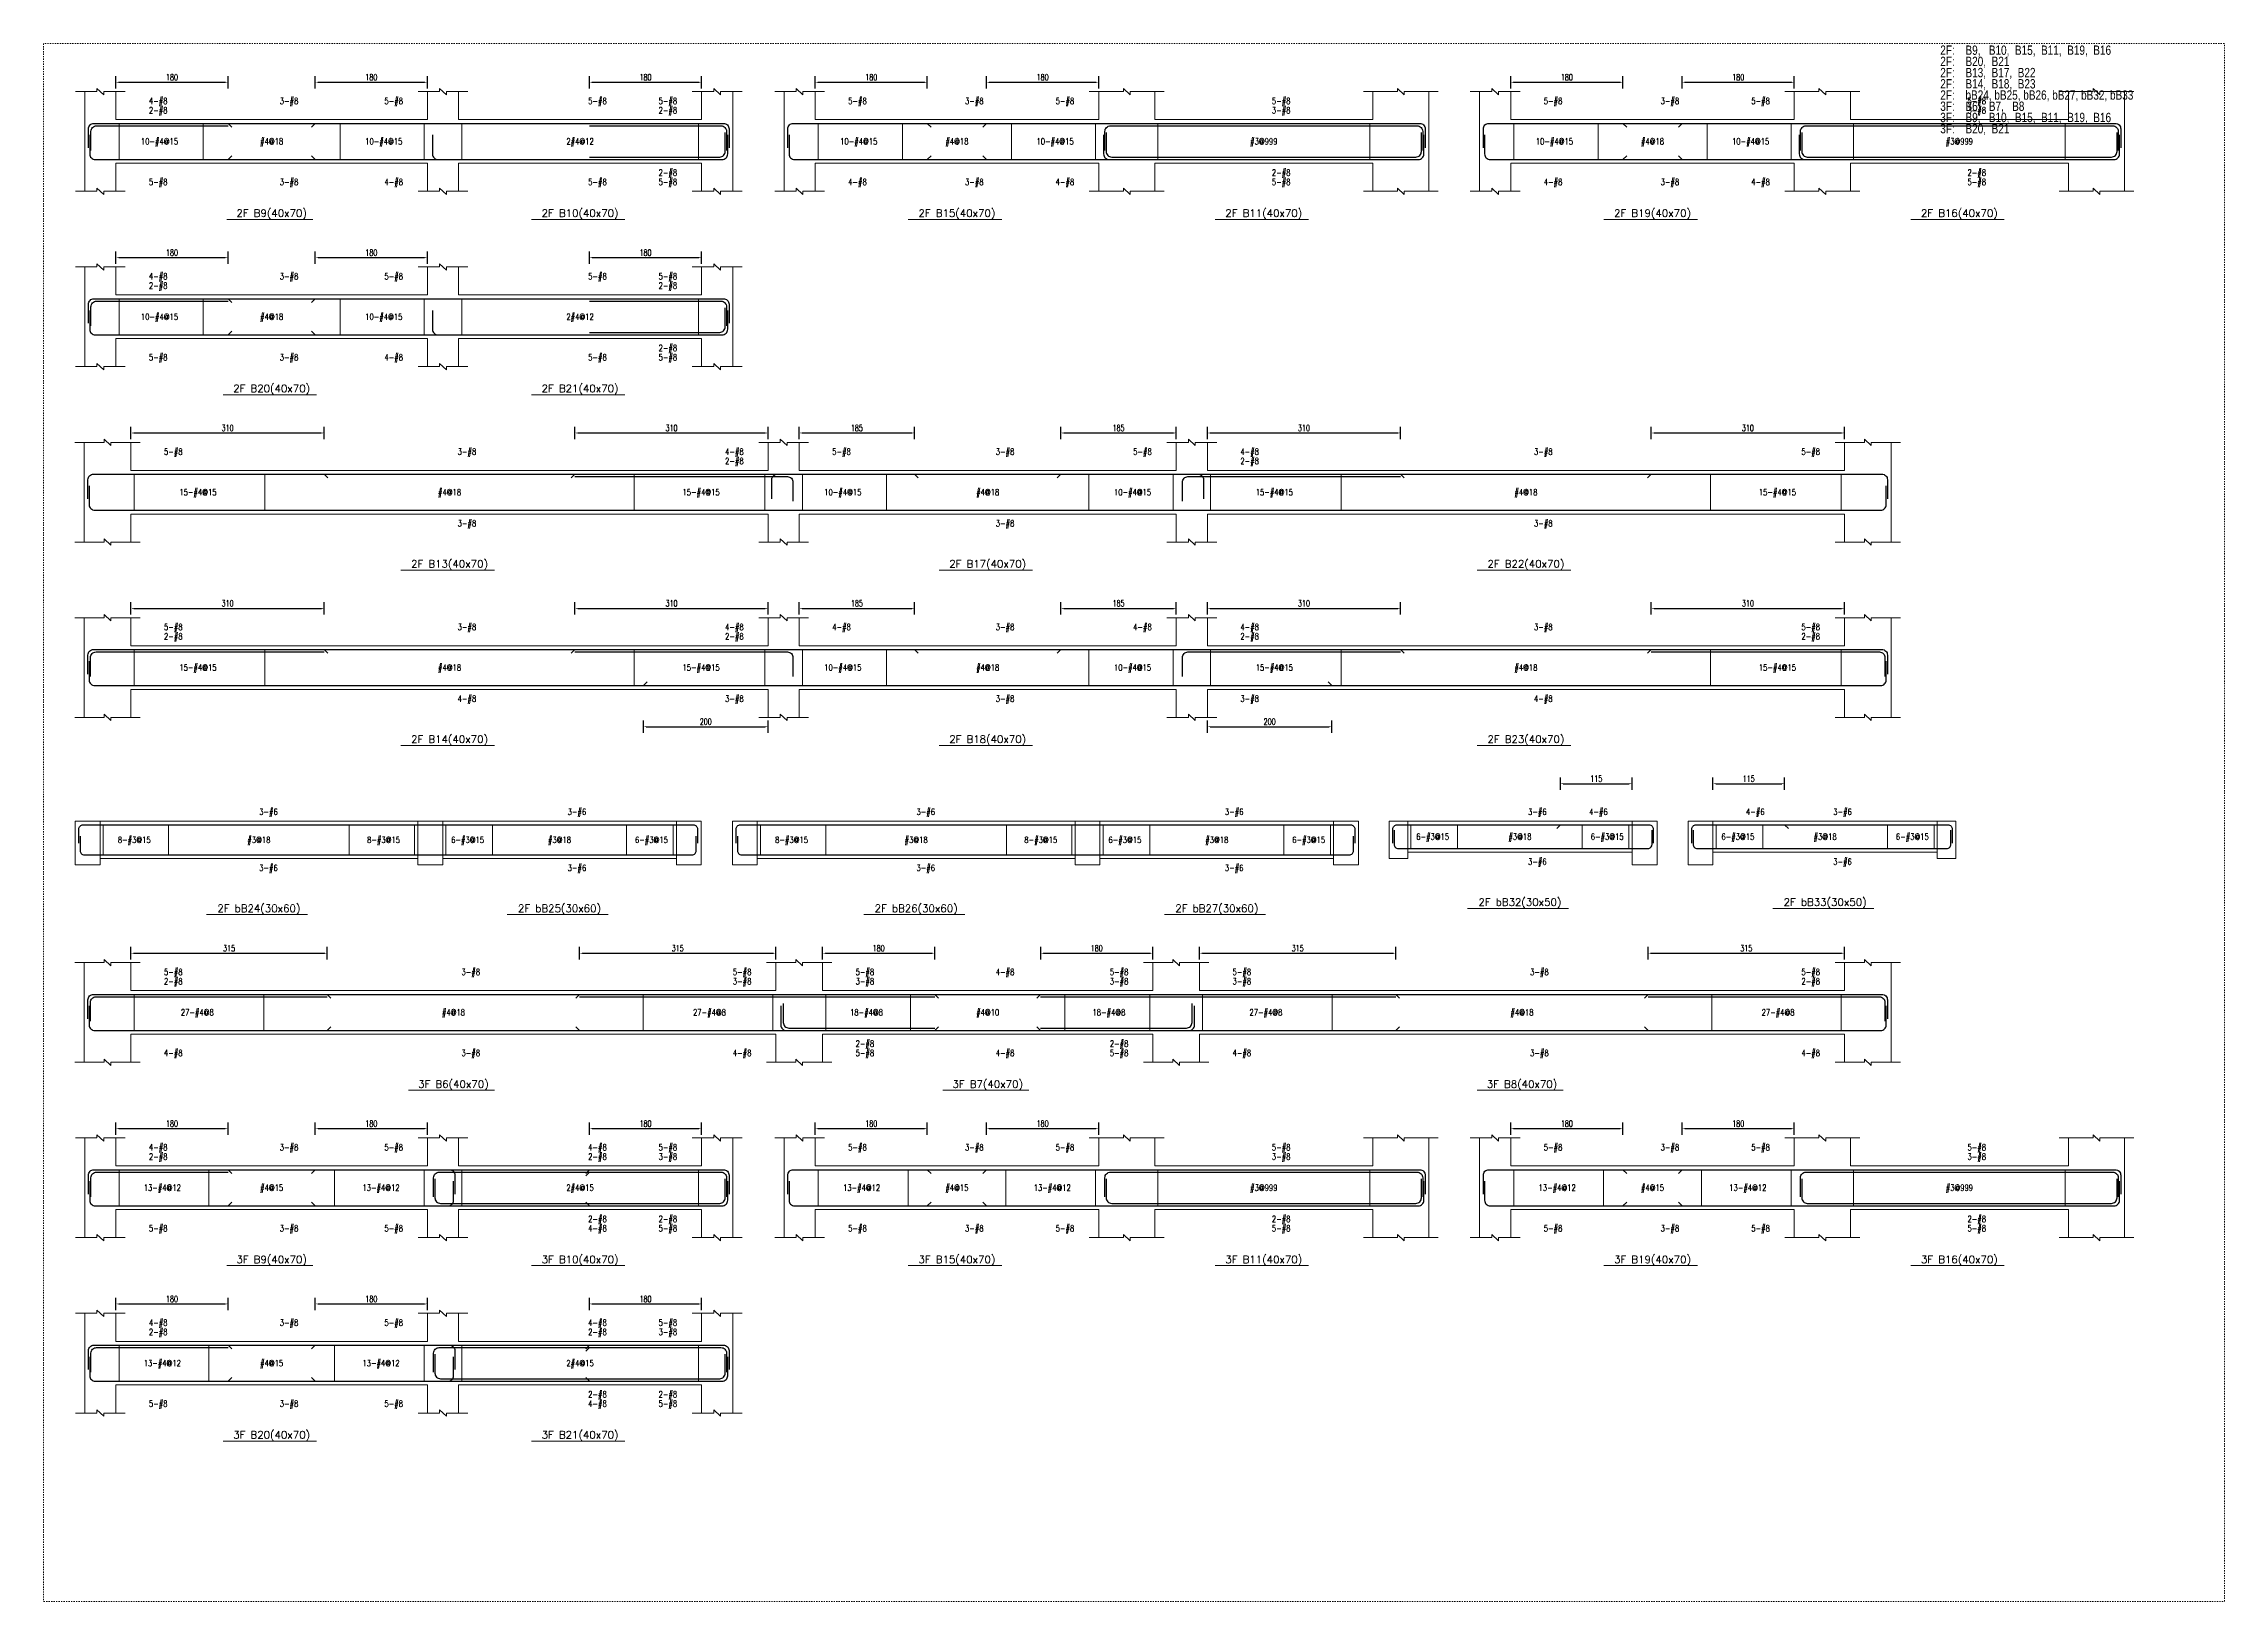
# Model space of a CAD drawing. Header units: millimetres. Extents: x 50 to 17750, y -6050 to -1000.
# Drawn here: x 3600 to 7100, y -3500 to -1000 of the extents above; entities that cross this region are included whole.
import ezdxf
from ezdxf.enums import TextEntityAlignment as Align

# ---------------------------------------------------------------- set-up
doc = ezdxf.new("R2010")
doc.units = ezdxf.units.MM
doc.linetypes.add('DOT', pattern=[4, 2, -2])
for name, color, linetype in [('主筋文字', 3, 'Continuous'), ('主筋文字引線', 3, 'Continuous'), ('主筋線', 1, 'Continuous'), ('剪力筋文字', 3, 'Continuous'), ('剪力筋文字引線', 3, 'Continuous'), ('剪力筋線', 3, 'Continuous'), ('圖框', 132, 'DOT'), ('尺寸標註-字串', 4, 'Continuous'), ('摘要資訊', 1, 'Continuous'), ('梁柱截斷記號', 3, 'Continuous'), ('梁跨名稱', 3, 'Continuous'), ('梁跨名稱底線', 3, 'Continuous'), ('邊界線', 3, 'Continuous'), ('邊界線-梁支撐外線', 3, 'Continuous')]:
    doc.layers.add(name, color=color, linetype=linetype)
doc.styles.add('note', font='romans', dxfattribs={"width": 0.75, "height": 10})
doc.styles.add('OAP_ROMANS', font='OAP_ROMANS.shx', dxfattribs={"height": 0.2, "bigfont": 'chineset.shx'})
doc.styles.add('romanc', font='romanc.shx', dxfattribs={"height": 0.2, "bigfont": 'chineset.shx'})
doc.styles.add('romans', font='romans.shx', dxfattribs={"height": 0.2, "bigfont": 'chineset.shx'})
doc.dimstyles.new('BeamRebarDim', dxfattribs={"dimtxt": 12, "dimasz": 4.5, "dimexe": 10, "dimexo": 1, "dimgap": 3, "dimtad": 1, "dimdec": 0, "dimdsep": 46, "dimtxsty": 'note', "dimcen": 2.5, "dimclrd": 256, "dimclre": 256, "dimclrt": 256, "dimadec": 0, "dimazin": 0, "dimtfac": 1, "dimtmove": 0, "dimatfit": 3, "dimfxl": 1, "dimtolj": 1, "dimarcsym": 0})

msp = doc.modelspace()

# ---------------------------------------------------------------- texts
at = {"layer": '主筋文字', "style": 'romans', "width": 0.8}
for s, p in [('4-#8', (3769, -1092)), ('2-#8', (3769, -1107)), ('3-#8', (3979, -1092)), ('5-#8', (4147, -1092)), ('5-#8', (4474, -1092)), ('5-#8', (4587, -1092)), ('2-#8', (4587, -1107)), ('5-#8', (4891.3, -1092)), ('3-#8', (5078.8, -1092)), ('5-#8', (5224.3, -1092)), ('5-#8', (5571.3, -1092)), ('3-#8', (5571.3, -1107)), ('5-#8', (6007.7, -1092)), ('3-#8', (6195.2, -1092)), ('5-#8', (6340.7, -1092)), ('5-#8', (6687.7, -1092)), ('3-#8', (6687.7, -1107)), ('5-#8', (3769, -1222)), ('3-#8', (3979, -1222)), ('4-#8', (4147, -1222)), ('5-#8', (4474, -1222)), ('2-#8', (4587, -1207)), ('5-#8', (4587, -1222)), ('4-#8', (4891.3, -1222)), ('3-#8', (5078.8, -1222)), ('4-#8', (5224.3, -1222)), ('2-#8', (5571.3, -1207)), ('5-#8', (5571.3, -1222)), ('4-#8', (6007.7, -1222)), ('3-#8', (6195.2, -1222)), ('4-#8', (6340.7, -1222)), ('2-#8', (6687.7, -1207)), ('5-#8', (6687.7, -1222)), ('4-#8', (3769, -1373.4)), ('2-#8', (3769, -1388.4)), ('3-#8', (3979, -1373.4)), ('5-#8', (4147, -1373.4)), ('5-#8', (4474, -1373.4)), ('5-#8', (4587, -1373.4)), ('2-#8', (4587, -1388.4)), ('5-#8', (3769, -1503.4)), ('3-#8', (3979, -1503.4)), ('4-#8', (4147, -1503.4)), ('5-#8', (4474, -1503.4)), ('2-#8', (4587, -1488.4)), ('5-#8', (4587, -1503.4)), ('5-#8', (3793.2, -1654.9)), ('3-#8', (4264.5, -1654.9)), ('4-#8', (4693.7, -1654.9)), ('2-#8', (4693.7, -1669.9)), ('5-#8', (4865.7, -1654.9)), ('3-#8', (5128.2, -1654.9)), ('5-#8', (5348.7, -1654.9)), ('4-#8', (5520.7, -1654.9)), ('2-#8', (5520.7, -1669.9)), ('3-#8', (5992, -1654.9)), ('5-#8', (6421.2, -1654.9)), ('3-#8', (4264.5, -1769.9)), ('3-#8', (5128.2, -1769.9)), ('3-#8', (5992, -1769.9)), ('5-#8', (3793.2, -1936.3)), ('2-#8', (3793.2, -1951.3)), ('3-#8', (4264.5, -1936.3)), ('4-#8', (4693.7, -1936.3)), ('2-#8', (4693.7, -1951.3)), ('4-#8', (4865.7, -1936.3)), ('3-#8', (5128.2, -1936.3)), ('4-#8', (5348.7, -1936.3)), ('4-#8', (5520.7, -1936.3)), ('2-#8', (5520.7, -1951.3)), ('3-#8', (5992, -1936.3)), ('5-#8', (6421.2, -1936.3)), ('2-#8', (6421.2, -1951.3)), ('4-#8', (4264.5, -2051.3)), ('3-#8', (4693.7, -2051.3)), ('3-#8', (5128.2, -2051.3)), ('3-#8', (5520.7, -2051.3)), ('4-#8', (5992, -2051.3)), ('3-#6', (3946, -2232.8)), ('3-#6', (4441, -2232.8)), ('3-#6', (5000.9, -2232.8)), ('3-#6', (5495.9, -2232.8)), ('3-#6', (5982.4, -2232.8)), ('4-#6', (6080.4, -2232.8)), ('4-#6', (6332.2, -2232.8)), ('3-#6', (6472.2, -2232.8)), ('3-#6', (5982.4, -2312.8)), ('3-#6', (6472.2, -2312.8)), ('3-#6', (3946, -2322.8)), ('3-#6', (4441, -2322.8)), ('3-#6', (5000.9, -2322.8)), ('3-#6', (5495.9, -2322.8)), ('5-#8', (3793.2, -2489.8)), ('3-#8', (4270.7, -2489.8)), ('5-#8', (4706.2, -2489.8)), ('5-#8', (4903.2, -2489.8)), ('4-#8', (5128.2, -2489.8)), ('5-#8', (5311.2, -2489.8)), ('5-#8', (5508.2, -2489.8)), ('3-#8', (5985.7, -2489.8)), ('5-#8', (6421.2, -2489.8)), ('2-#8', (3793.2, -2504.8)), ('3-#8', (4706.2, -2504.8)), ('3-#8', (4903.2, -2504.8)), ('3-#8', (5311.2, -2504.8)), ('3-#8', (5508.2, -2504.8)), ('2-#8', (6421.2, -2504.8)), ('4-#8', (3793.2, -2619.8)), ('3-#8', (4270.7, -2619.8)), ('4-#8', (4706.2, -2619.8)), ('2-#8', (4903.2, -2604.8)), ('5-#8', (4903.2, -2619.8)), ('4-#8', (5128.2, -2619.8)), ('2-#8', (5311.2, -2604.8)), ('5-#8', (5311.2, -2619.8)), ('4-#8', (5508.2, -2619.8)), ('3-#8', (5985.7, -2619.8)), ('4-#8', (6421.2, -2619.8)), ('4-#8', (3769, -2771.2)), ('3-#8', (3979, -2771.2)), ('5-#8', (4147, -2771.2)), ('4-#8', (4474, -2771.2)), ('5-#8', (4587, -2771.2)), ('5-#8', (4891.3, -2771.2)), ('3-#8', (5078.8, -2771.2)), ('5-#8', (5224.3, -2771.2)), ('5-#8', (5571.3, -2771.2)), ('5-#8', (6007.7, -2771.2)), ('3-#8', (6195.2, -2771.2)), ('5-#8', (6340.7, -2771.2)), ('5-#8', (6687.7, -2771.2)), ('2-#8', (3769, -2786.2)), ('2-#8', (4474, -2786.2)), ('3-#8', (4587, -2786.2)), ('3-#8', (5571.3, -2786.2)), ('3-#8', (6687.7, -2786.2)), ('5-#8', (3769, -2901.2)), ('3-#8', (3979, -2901.2)), ('5-#8', (4147, -2901.2)), ('2-#8', (4474, -2886.2)), ('4-#8', (4474, -2901.2)), ('2-#8', (4587, -2886.2)), ('5-#8', (4587, -2901.2)), ('5-#8', (4891.3, -2901.2)), ('3-#8', (5078.8, -2901.2)), ('5-#8', (5224.3, -2901.2)), ('2-#8', (5571.3, -2886.2)), ('5-#8', (5571.3, -2901.2)), ('5-#8', (6007.7, -2901.2)), ('3-#8', (6195.2, -2901.2)), ('5-#8', (6340.7, -2901.2)), ('2-#8', (6687.7, -2886.2)), ('5-#8', (6687.7, -2901.2)), ('4-#8', (3769, -3052.7)), ('2-#8', (3769, -3067.7)), ('3-#8', (3979, -3052.7)), ('5-#8', (4147, -3052.7)), ('4-#8', (4474, -3052.7)), ('2-#8', (4474, -3067.7)), ('5-#8', (4587, -3052.7)), ('3-#8', (4587, -3067.7)), ('5-#8', (3769, -3182.7)), ('3-#8', (3979, -3182.7)), ('5-#8', (4147, -3182.7)), ('2-#8', (4474, -3167.7)), ('4-#8', (4474, -3182.7)), ('2-#8', (4587, -3167.7)), ('5-#8', (4587, -3182.7))]:
    msp.add_text(s, height=10, dxfattribs=at).set_placement(p, align=Align.MIDDLE_LEFT)
at = {"layer": '剪力筋文字', "style": 'romans', "width": 0.8}
for s, p in [('10-#4@15', (3786, -1162)), ('#4@18', (3966, -1162)), ('10-#4@15', (4146, -1162)), ('2#4@12', (4461, -1162)), ('10-#4@15', (4908.3, -1162)), ('#4@18', (5065.8, -1162)), ('10-#4@15', (5223.3, -1162)), ('#3@999', (5558.3, -1162)), ('10-#4@15', (6024.7, -1162)), ('#4@18', (6182.2, -1162)), ('10-#4@15', (6339.7, -1162)), ('#3@999', (6674.7, -1162)), ('10-#4@15', (3786, -1443.4)), ('#4@18', (3966, -1443.4)), ('10-#4@15', (4146, -1443.4)), ('2#4@12', (4461, -1443.4)), ('15-#4@15', (3847.7, -1724.9)), ('#4@18', (4251.5, -1724.9)), ('15-#4@15', (4655.2, -1724.9)), ('10-#4@15', (4882.7, -1724.9)), ('#4@18', (5115.2, -1724.9)), ('10-#4@15', (5347.7, -1724.9)), ('15-#4@15', (5575.2, -1724.9)), ('#4@18', (5979, -1724.9)), ('15-#4@15', (6382.7, -1724.9)), ('15-#4@15', (3847.7, -2006.3)), ('#4@18', (4251.5, -2006.3)), ('15-#4@15', (4655.2, -2006.3)), ('10-#4@15', (4882.7, -2006.3)), ('#4@18', (5115.2, -2006.3)), ('10-#4@15', (5347.7, -2006.3)), ('15-#4@15', (5575.2, -2006.3)), ('#4@18', (5979, -2006.3)), ('15-#4@15', (6382.7, -2006.3)), ('8-#3@15', (3745.5, -2282.8)), ('#3@18', (3945.5, -2282.8)), ('8-#3@15', (4145.5, -2282.8)), ('6-#3@15', (4280.5, -2282.8)), ('#3@18', (4428, -2282.8)), ('6-#3@15', (4575.5, -2282.8)), ('8-#3@15', (4800.4, -2282.8)), ('#3@18', (5000.4, -2282.8)), ('8-#3@15', (5200.4, -2282.8)), ('6-#3@15', (5335.4, -2282.8)), ('#3@18', (5482.9, -2282.8)), ('6-#3@15', (5630.4, -2282.8)), ('6-#3@15', (5829.4, -2277.8)), ('#3@18', (5969.4, -2277.8)), ('6-#3@15', (6109.4, -2277.8)), ('6-#3@15', (6319.2, -2277.8)), ('#3@18', (6459.2, -2277.8)), ('6-#3@15', (6599.2, -2277.8)), ('27-#4@8', (3846.7, -2559.8)), ('#4@18', (4257.7, -2559.8)), ('27-#4@8', (4668.7, -2559.8)), ('18-#4@8', (4920.7, -2559.8)), ('#4@10', (5115.2, -2559.8)), ('18-#4@8', (5309.7, -2559.8)), ('27-#4@8', (5561.7, -2559.8)), ('#4@18', (5972.7, -2559.8)), ('27-#4@8', (6383.7, -2559.8)), ('13-#4@12', (3790.5, -2841.2)), ('#4@15', (3966, -2841.2)), ('13-#4@12', (4141.5, -2841.2)), ('2#4@15', (4461, -2841.2)), ('13-#4@12', (4912.8, -2841.2)), ('#4@15', (5065.8, -2841.2)), ('13-#4@12', (5218.8, -2841.2)), ('#3@999', (5558.3, -2841.2)), ('13-#4@12', (6029.2, -2841.2)), ('#4@15', (6182.2, -2841.2)), ('13-#4@12', (6335.2, -2841.2)), ('#3@999', (6674.7, -2841.2)), ('13-#4@12', (3790.5, -3122.7)), ('#4@15', (3966, -3122.7)), ('13-#4@12', (4141.5, -3122.7)), ('2#4@15', (4461, -3122.7))]:
    msp.add_text(s, height=10, dxfattribs=at).set_placement(p, align=Align.CENTER)
at = {"layer": '摘要資訊', "style": 'OAP_ROMANS', "width": 0.8}
for s, p in [('2F:', (6644, -1018)), (' B9,   B10,  B15,  B11,  B19,  B16', (6680, -1018)), ('2F:', (6644, -1036)), ('2F:', (6644, -1054)), (' B20,  B21', (6680, -1036)), (' B13,  B17,  B22', (6680, -1054)), ('2F:', (6644, -1072)), ('2F:', (6644, -1090)), (' bB24, bB25, bB26, bB27, bB32, bB33', (6680, -1090)), (' B14,  B18,  B23', (6680, -1072)), ('3F:', (6644, -1108)), ('3F:', (6644, -1126)), (' B6,   B7,   B8', (6680, -1108)), (' B9,   B10,  B15,  B11,  B19,  B16', (6680, -1126)), ('3F:', (6644, -1144)), (' B20,  B21', (6680, -1144))]:
    msp.add_text(s, height=15, dxfattribs=at).set_placement(p)
at = {"layer": '梁跨名稱', "style": 'romanc'}
for s, p in [('2F B9(40x70)', (3966, -1278)), ('2F B10(40x70)', (4461, -1278)), ('2F B15(40x70)', (5065.8, -1278)), ('2F B11(40x70)', (5558.3, -1278)), ('2F B19(40x70)', (6182.2, -1278)), ('2F B16(40x70)', (6674.7, -1278)), ('2F B20(40x70)', (3966, -1559.4)), ('2F B21(40x70)', (4461, -1559.4)), ('2F B13(40x70)', (4251.5, -1840.9)), ('2F B17(40x70)', (5115.2, -1840.9)), ('2F B22(40x70)', (5979, -1840.9)), ('2F B14(40x70)', (4251.5, -2122.3)), ('2F B18(40x70)', (5115.2, -2122.3)), ('2F B23(40x70)', (5979, -2122.3)), ('2F bB24(30x60)', (3945.5, -2393.8)), ('2F bB25(30x60)', (4428, -2393.8)), ('2F bB26(30x60)', (5000.4, -2393.8)), ('2F bB27(30x60)', (5482.9, -2393.8)), ('2F bB32(30x50)', (5969.4, -2383.8)), ('2F bB33(30x50)', (6459.2, -2383.8)), ('3F B6(40x70)', (4257.7, -2675.8)), ('3F B7(40x70)', (5115.2, -2675.8)), ('3F B8(40x70)', (5972.7, -2675.8)), ('3F B9(40x70)', (3966, -2957.2)), ('3F B10(40x70)', (4461, -2957.2)), ('3F B15(40x70)', (5065.8, -2957.2)), ('3F B11(40x70)', (5558.3, -2957.2)), ('3F B19(40x70)', (6182.2, -2957.2)), ('3F B16(40x70)', (6674.7, -2957.2)), ('3F B20(40x70)', (3966, -3238.7)), ('3F B21(40x70)', (4461, -3238.7))]:
    msp.add_text(s, height=12, dxfattribs=at).set_placement(p, align=Align.CENTER)

# ---------------------------------------------------------------- blocks, each defined once
blk = doc.blocks.new('*D24')
at = {"layer": 'Defpoints', "color": 0}
for p in [(3716, -1073), (3896, -1062), (3896, -1073)]:
    blk.add_point(p, dxfattribs=at)
at = {"layer": '尺寸標註-字串', "lineweight": -2}
for p, q in [((3716, -1072), (3716, -1052)), ((3720.5, -1062), (3891.5, -1062)), ((3896, -1072), (3896, -1052))]:
    blk.add_line(p, q, dxfattribs=at)
at = {"layer": '尺寸標註-字串'}
for points in [[(3720.5, -1061.2), (3720.5, -1062.7), (3716, -1062)], [(3891.5, -1062.7), (3891.5, -1061.2), (3896, -1062)]]:
    blk.add_solid(points, dxfattribs=at)
at = {"layer": '尺寸標註-字串', "insert": (3806, -1053.9), "char_height": 10, "attachment_point": 5, "style": 'note'}
blk.add_mtext('\\A1;180', dxfattribs=at)
blk = doc.blocks.new('*D25')
at = {"layer": 'Defpoints', "color": 0}
for p in [(4036, -1073), (4216, -1062), (4216, -1073)]:
    blk.add_point(p, dxfattribs=at)
at = {"layer": '尺寸標註-字串', "lineweight": -2}
for p, q in [((4036, -1072), (4036, -1052)), ((4040.5, -1062), (4211.5, -1062)), ((4216, -1072), (4216, -1052))]:
    blk.add_line(p, q, dxfattribs=at)
at = {"layer": '尺寸標註-字串'}
for points in [[(4040.5, -1061.2), (4040.5, -1062.7), (4036, -1062)], [(4211.5, -1062.7), (4211.5, -1061.2), (4216, -1062)]]:
    blk.add_solid(points, dxfattribs=at)
at = {"layer": '尺寸標註-字串', "insert": (4126, -1053.9), "char_height": 10, "attachment_point": 5, "style": 'note'}
blk.add_mtext('\\A1;180', dxfattribs=at)
blk = doc.blocks.new('*D26')
at = {"layer": 'Defpoints', "color": 0}
for p in [(4476, -1073), (4656, -1062), (4656, -1073)]:
    blk.add_point(p, dxfattribs=at)
at = {"layer": '尺寸標註-字串', "lineweight": -2}
for p, q in [((4476, -1072), (4476, -1052)), ((4480.5, -1062), (4651.5, -1062)), ((4656, -1072), (4656, -1052))]:
    blk.add_line(p, q, dxfattribs=at)
at = {"layer": '尺寸標註-字串'}
for points in [[(4480.5, -1061.2), (4480.5, -1062.7), (4476, -1062)], [(4651.5, -1062.7), (4651.5, -1061.2), (4656, -1062)]]:
    blk.add_solid(points, dxfattribs=at)
at = {"layer": '尺寸標註-字串', "insert": (4566, -1053.9), "char_height": 10, "attachment_point": 5, "style": 'note'}
blk.add_mtext('\\A1;180', dxfattribs=at)
blk = doc.blocks.new('*D27')
at = {"layer": 'Defpoints', "color": 0}
for p in [(4838.3, -1073), (5018.3, -1062), (5018.3, -1073)]:
    blk.add_point(p, dxfattribs=at)
at = {"layer": '尺寸標註-字串', "lineweight": -2}
for p, q in [((4838.3, -1072), (4838.3, -1052)), ((4842.8, -1062), (5013.8, -1062)), ((5018.3, -1072), (5018.3, -1052))]:
    blk.add_line(p, q, dxfattribs=at)
at = {"layer": '尺寸標註-字串'}
for points in [[(4842.8, -1061.2), (4842.8, -1062.7), (4838.3, -1062)], [(5013.8, -1062.7), (5013.8, -1061.2), (5018.3, -1062)]]:
    blk.add_solid(points, dxfattribs=at)
at = {"layer": '尺寸標註-字串', "insert": (4928.3, -1053.9), "char_height": 10, "attachment_point": 5, "style": 'note'}
blk.add_mtext('\\A1;180', dxfattribs=at)
blk = doc.blocks.new('*D28')
at = {"layer": 'Defpoints', "color": 0}
for p in [(5113.3, -1073), (5293.3, -1062), (5293.3, -1073)]:
    blk.add_point(p, dxfattribs=at)
at = {"layer": '尺寸標註-字串', "lineweight": -2}
for p, q in [((5113.3, -1072), (5113.3, -1052)), ((5117.8, -1062), (5288.8, -1062)), ((5293.3, -1072), (5293.3, -1052))]:
    blk.add_line(p, q, dxfattribs=at)
at = {"layer": '尺寸標註-字串'}
for points in [[(5117.8, -1061.2), (5117.8, -1062.7), (5113.3, -1062)], [(5288.8, -1062.7), (5288.8, -1061.2), (5293.3, -1062)]]:
    blk.add_solid(points, dxfattribs=at)
at = {"layer": '尺寸標註-字串', "insert": (5203.3, -1053.9), "char_height": 10, "attachment_point": 5, "style": 'note'}
blk.add_mtext('\\A1;180', dxfattribs=at)
blk = doc.blocks.new('*D29')
at = {"layer": 'Defpoints', "color": 0}
for p in [(5954.7, -1073), (6134.7, -1062), (6134.7, -1073)]:
    blk.add_point(p, dxfattribs=at)
at = {"layer": '尺寸標註-字串', "lineweight": -2}
for p, q in [((5954.7, -1072), (5954.7, -1052)), ((5959.2, -1062), (6130.2, -1062)), ((6134.7, -1072), (6134.7, -1052))]:
    blk.add_line(p, q, dxfattribs=at)
at = {"layer": '尺寸標註-字串'}
for points in [[(5959.2, -1061.2), (5959.2, -1062.7), (5954.7, -1062)], [(6130.2, -1062.7), (6130.2, -1061.2), (6134.7, -1062)]]:
    blk.add_solid(points, dxfattribs=at)
at = {"layer": '尺寸標註-字串', "insert": (6044.7, -1053.9), "char_height": 10, "attachment_point": 5, "style": 'note'}
blk.add_mtext('\\A1;180', dxfattribs=at)
blk = doc.blocks.new('*D30')
at = {"layer": 'Defpoints', "color": 0}
for p in [(6229.7, -1073), (6409.7, -1062), (6409.7, -1073)]:
    blk.add_point(p, dxfattribs=at)
at = {"layer": '尺寸標註-字串', "lineweight": -2}
for p, q in [((6229.7, -1072), (6229.7, -1052)), ((6234.2, -1062), (6405.2, -1062)), ((6409.7, -1072), (6409.7, -1052))]:
    blk.add_line(p, q, dxfattribs=at)
at = {"layer": '尺寸標註-字串'}
for points in [[(6234.2, -1061.2), (6234.2, -1062.7), (6229.7, -1062)], [(6405.2, -1062.7), (6405.2, -1061.2), (6409.7, -1062)]]:
    blk.add_solid(points, dxfattribs=at)
at = {"layer": '尺寸標註-字串', "insert": (6319.7, -1053.9), "char_height": 10, "attachment_point": 5, "style": 'note'}
blk.add_mtext('\\A1;180', dxfattribs=at)
blk = doc.blocks.new('*D31')
at = {"layer": 'Defpoints', "color": 0}
for p in [(3716.015625, -1354.4375), (3896.015625, -1343.4375), (3896.015625, -1354.4375)]:
    blk.add_point(p, dxfattribs=at)
at = {"layer": '尺寸標註-字串', "lineweight": -2}
for p, q in [((3716.015625, -1353.4375), (3716.015625, -1333.4375)), ((3720.515625, -1343.4375), (3891.515625, -1343.4375)), ((3896.015625, -1353.4375), (3896.015625, -1333.4375))]:
    blk.add_line(p, q, dxfattribs=at)
at = {"layer": '尺寸標註-字串'}
for points in [[(3720.515625, -1342.6875), (3720.515625, -1344.1875), (3716.015625, -1343.4375)], [(3891.515625, -1344.1875), (3891.515625, -1342.6875), (3896.015625, -1343.4375)]]:
    blk.add_solid(points, dxfattribs=at)
at = {"layer": '尺寸標註-字串', "insert": (3806.015625, -1335.3925), "char_height": 10, "attachment_point": 5, "style": 'note'}
blk.add_mtext('\\A1;180', dxfattribs=at)
blk = doc.blocks.new('*D32')
at = {"layer": 'Defpoints', "color": 0}
for p in [(4036.015625, -1354.4375), (4216.015625, -1343.4375), (4216.015625, -1354.4375)]:
    blk.add_point(p, dxfattribs=at)
at = {"layer": '尺寸標註-字串', "lineweight": -2}
for p, q in [((4036.015625, -1353.4375), (4036.015625, -1333.4375)), ((4040.515625, -1343.4375), (4211.515625, -1343.4375)), ((4216.015625, -1353.4375), (4216.015625, -1333.4375))]:
    blk.add_line(p, q, dxfattribs=at)
at = {"layer": '尺寸標註-字串'}
for points in [[(4040.515625, -1342.6875), (4040.515625, -1344.1875), (4036.015625, -1343.4375)], [(4211.515625, -1344.1875), (4211.515625, -1342.6875), (4216.015625, -1343.4375)]]:
    blk.add_solid(points, dxfattribs=at)
at = {"layer": '尺寸標註-字串', "insert": (4126.015625, -1335.3925), "char_height": 10, "attachment_point": 5, "style": 'note'}
blk.add_mtext('\\A1;180', dxfattribs=at)
blk = doc.blocks.new('*D33')
at = {"layer": 'Defpoints', "color": 0}
for p in [(4476.015625, -1354.4375), (4656.015625, -1343.4375), (4656.015625, -1354.4375)]:
    blk.add_point(p, dxfattribs=at)
at = {"layer": '尺寸標註-字串', "lineweight": -2}
for p, q in [((4476.015625, -1353.4375), (4476.015625, -1333.4375)), ((4480.515625, -1343.4375), (4651.515625, -1343.4375)), ((4656.015625, -1353.4375), (4656.015625, -1333.4375))]:
    blk.add_line(p, q, dxfattribs=at)
at = {"layer": '尺寸標註-字串'}
for points in [[(4480.515625, -1342.6875), (4480.515625, -1344.1875), (4476.015625, -1343.4375)], [(4651.515625, -1344.1875), (4651.515625, -1342.6875), (4656.015625, -1343.4375)]]:
    blk.add_solid(points, dxfattribs=at)
at = {"layer": '尺寸標註-字串', "insert": (4566.015625, -1335.3925), "char_height": 10, "attachment_point": 5, "style": 'note'}
blk.add_mtext('\\A1;180', dxfattribs=at)
blk = doc.blocks.new('*D34')
at = {"layer": 'Defpoints', "color": 0}
for p in [(3740.2, -1635.9), (4050.2, -1624.9), (4050.2, -1635.9)]:
    blk.add_point(p, dxfattribs=at)
at = {"layer": '尺寸標註-字串', "lineweight": -2}
for p, q in [((3740.2, -1634.9), (3740.2, -1614.9)), ((3744.7, -1624.9), (4045.7, -1624.9)), ((4050.2, -1634.9), (4050.2, -1614.9))]:
    blk.add_line(p, q, dxfattribs=at)
at = {"layer": '尺寸標註-字串'}
for points in [[(3744.7, -1624.1), (3744.7, -1625.6), (3740.2, -1624.9)], [(4045.7, -1625.6), (4045.7, -1624.1), (4050.2, -1624.9)]]:
    blk.add_solid(points, dxfattribs=at)
at = {"layer": '尺寸標註-字串', "insert": (3895.2, -1616.8), "char_height": 10, "attachment_point": 5, "style": 'note'}
blk.add_mtext('\\A1;310', dxfattribs=at)
blk = doc.blocks.new('*D35')
at = {"layer": 'Defpoints', "color": 0}
for p in [(4452.7, -1635.9), (4762.7, -1624.9), (4762.7, -1635.9)]:
    blk.add_point(p, dxfattribs=at)
at = {"layer": '尺寸標註-字串', "lineweight": -2}
for p, q in [((4452.7, -1634.9), (4452.7, -1614.9)), ((4457.2, -1624.9), (4758.2, -1624.9)), ((4762.7, -1634.9), (4762.7, -1614.9))]:
    blk.add_line(p, q, dxfattribs=at)
at = {"layer": '尺寸標註-字串'}
for points in [[(4457.2, -1624.1), (4457.2, -1625.6), (4452.7, -1624.9)], [(4758.2, -1625.6), (4758.2, -1624.1), (4762.7, -1624.9)]]:
    blk.add_solid(points, dxfattribs=at)
at = {"layer": '尺寸標註-字串', "insert": (4607.7, -1616.8), "char_height": 10, "attachment_point": 5, "style": 'note'}
blk.add_mtext('\\A1;310', dxfattribs=at)
blk = doc.blocks.new('*D36')
at = {"layer": 'Defpoints', "color": 0}
for p in [(4812.7, -1635.9), (4997.7, -1624.9), (4997.7, -1635.9)]:
    blk.add_point(p, dxfattribs=at)
at = {"layer": '尺寸標註-字串', "lineweight": -2}
for p, q in [((4812.7, -1634.9), (4812.7, -1614.9)), ((4817.2, -1624.9), (4993.2, -1624.9)), ((4997.7, -1634.9), (4997.7, -1614.9))]:
    blk.add_line(p, q, dxfattribs=at)
at = {"layer": '尺寸標註-字串'}
for points in [[(4817.2, -1624.1), (4817.2, -1625.6), (4812.7, -1624.9)], [(4993.2, -1625.6), (4993.2, -1624.1), (4997.7, -1624.9)]]:
    blk.add_solid(points, dxfattribs=at)
at = {"layer": '尺寸標註-字串', "insert": (4905.2, -1616.8), "char_height": 10, "attachment_point": 5, "style": 'note'}
blk.add_mtext('\\A1;185', dxfattribs=at)
blk = doc.blocks.new('*D37')
at = {"layer": 'Defpoints', "color": 0}
for p in [(5232.7, -1635.9), (5417.7, -1624.9), (5417.7, -1635.9)]:
    blk.add_point(p, dxfattribs=at)
at = {"layer": '尺寸標註-字串', "lineweight": -2}
for p, q in [((5232.7, -1634.9), (5232.7, -1614.9)), ((5237.2, -1624.9), (5413.2, -1624.9)), ((5417.7, -1634.9), (5417.7, -1614.9))]:
    blk.add_line(p, q, dxfattribs=at)
at = {"layer": '尺寸標註-字串'}
for points in [[(5237.2, -1624.1), (5237.2, -1625.6), (5232.7, -1624.9)], [(5413.2, -1625.6), (5413.2, -1624.1), (5417.7, -1624.9)]]:
    blk.add_solid(points, dxfattribs=at)
at = {"layer": '尺寸標註-字串', "insert": (5325.2, -1616.8), "char_height": 10, "attachment_point": 5, "style": 'note'}
blk.add_mtext('\\A1;185', dxfattribs=at)
blk = doc.blocks.new('*D38')
at = {"layer": 'Defpoints', "color": 0}
for p in [(5467.7, -1635.9), (5777.7, -1624.9), (5777.7, -1635.9)]:
    blk.add_point(p, dxfattribs=at)
at = {"layer": '尺寸標註-字串', "lineweight": -2}
for p, q in [((5467.7, -1634.9), (5467.7, -1614.9)), ((5472.2, -1624.9), (5773.2, -1624.9)), ((5777.7, -1634.9), (5777.7, -1614.9))]:
    blk.add_line(p, q, dxfattribs=at)
at = {"layer": '尺寸標註-字串'}
for points in [[(5472.2, -1624.1), (5472.2, -1625.6), (5467.7, -1624.9)], [(5773.2, -1625.6), (5773.2, -1624.1), (5777.7, -1624.9)]]:
    blk.add_solid(points, dxfattribs=at)
at = {"layer": '尺寸標註-字串', "insert": (5622.7, -1616.8), "char_height": 10, "attachment_point": 5, "style": 'note'}
blk.add_mtext('\\A1;310', dxfattribs=at)
blk = doc.blocks.new('*D39')
at = {"layer": 'Defpoints', "color": 0}
for p in [(6180.2, -1635.9), (6490.2, -1624.9), (6490.2, -1635.9)]:
    blk.add_point(p, dxfattribs=at)
at = {"layer": '尺寸標註-字串', "lineweight": -2}
for p, q in [((6180.2, -1634.9), (6180.2, -1614.9)), ((6184.7, -1624.9), (6485.7, -1624.9)), ((6490.2, -1634.9), (6490.2, -1614.9))]:
    blk.add_line(p, q, dxfattribs=at)
at = {"layer": '尺寸標註-字串'}
for points in [[(6184.7, -1624.1), (6184.7, -1625.6), (6180.2, -1624.9)], [(6485.7, -1625.6), (6485.7, -1624.1), (6490.2, -1624.9)]]:
    blk.add_solid(points, dxfattribs=at)
at = {"layer": '尺寸標註-字串', "insert": (6335.2, -1616.8), "char_height": 10, "attachment_point": 5, "style": 'note'}
blk.add_mtext('\\A1;310', dxfattribs=at)
blk = doc.blocks.new('*D40')
at = {"layer": 'Defpoints', "color": 0}
for p in [(3740.234375, -1917.328125), (4050.234375, -1906.328125), (4050.234375, -1917.328125)]:
    blk.add_point(p, dxfattribs=at)
at = {"layer": '尺寸標註-字串', "lineweight": -2}
for p, q in [((3740.234375, -1916.328125), (3740.234375, -1896.328125)), ((3744.734375, -1906.328125), (4045.734375, -1906.328125)), ((4050.234375, -1916.328125), (4050.234375, -1896.328125))]:
    blk.add_line(p, q, dxfattribs=at)
at = {"layer": '尺寸標註-字串'}
for points in [[(3744.734375, -1905.578125), (3744.734375, -1907.078125), (3740.234375, -1906.328125)], [(4045.734375, -1907.078125), (4045.734375, -1905.578125), (4050.234375, -1906.328125)]]:
    blk.add_solid(points, dxfattribs=at)
at = {"layer": '尺寸標註-字串', "insert": (3895.234375, -1898.283125), "char_height": 10, "attachment_point": 5, "style": 'note'}
blk.add_mtext('\\A1;310', dxfattribs=at)
blk = doc.blocks.new('*D41')
at = {"layer": 'Defpoints', "color": 0}
for p in [(4452.734375, -1917.328125), (4762.734375, -1906.328125), (4762.734375, -1917.328125)]:
    blk.add_point(p, dxfattribs=at)
at = {"layer": '尺寸標註-字串', "lineweight": -2}
for p, q in [((4452.734375, -1916.328125), (4452.734375, -1896.328125)), ((4457.234375, -1906.328125), (4758.234375, -1906.328125)), ((4762.734375, -1916.328125), (4762.734375, -1896.328125))]:
    blk.add_line(p, q, dxfattribs=at)
at = {"layer": '尺寸標註-字串'}
for points in [[(4457.234375, -1905.578125), (4457.234375, -1907.078125), (4452.734375, -1906.328125)], [(4758.234375, -1907.078125), (4758.234375, -1905.578125), (4762.734375, -1906.328125)]]:
    blk.add_solid(points, dxfattribs=at)
at = {"layer": '尺寸標註-字串', "insert": (4607.734375, -1898.283125), "char_height": 10, "attachment_point": 5, "style": 'note'}
blk.add_mtext('\\A1;310', dxfattribs=at)
blk = doc.blocks.new('*D42')
at = {"layer": 'Defpoints', "color": 0}
for p in [(4762.734375, -2096.328125), (4562.734375, -2107.328125), (4762.734375, -2107.328125)]:
    blk.add_point(p, dxfattribs=at)
at = {"layer": '尺寸標註-字串', "lineweight": -2}
for p, q in [((4562.734375, -2106.328125), (4562.734375, -2086.328125)), ((4567.234375, -2096.328125), (4758.234375, -2096.328125)), ((4762.734375, -2106.328125), (4762.734375, -2086.328125))]:
    blk.add_line(p, q, dxfattribs=at)
at = {"layer": '尺寸標註-字串'}
for points in [[(4567.234375, -2095.578125), (4567.234375, -2097.078125), (4562.734375, -2096.328125)], [(4758.234375, -2097.078125), (4758.234375, -2095.578125), (4762.734375, -2096.328125)]]:
    blk.add_solid(points, dxfattribs=at)
at = {"layer": '尺寸標註-字串', "insert": (4662.734375, -2088.283125), "char_height": 10, "attachment_point": 5, "style": 'note'}
blk.add_mtext('\\A1;200', dxfattribs=at)
blk = doc.blocks.new('*D43')
at = {"layer": 'Defpoints', "color": 0}
for p in [(4812.734375, -1917.328125), (4997.734375, -1906.328125), (4997.734375, -1917.328125)]:
    blk.add_point(p, dxfattribs=at)
at = {"layer": '尺寸標註-字串', "lineweight": -2}
for p, q in [((4812.734375, -1916.328125), (4812.734375, -1896.328125)), ((4817.234375, -1906.328125), (4993.234375, -1906.328125)), ((4997.734375, -1916.328125), (4997.734375, -1896.328125))]:
    blk.add_line(p, q, dxfattribs=at)
at = {"layer": '尺寸標註-字串'}
for points in [[(4817.234375, -1905.578125), (4817.234375, -1907.078125), (4812.734375, -1906.328125)], [(4993.234375, -1907.078125), (4993.234375, -1905.578125), (4997.734375, -1906.328125)]]:
    blk.add_solid(points, dxfattribs=at)
at = {"layer": '尺寸標註-字串', "insert": (4905.234375, -1898.283125), "char_height": 10, "attachment_point": 5, "style": 'note'}
blk.add_mtext('\\A1;185', dxfattribs=at)
blk = doc.blocks.new('*D44')
at = {"layer": 'Defpoints', "color": 0}
for p in [(5232.734375, -1917.328125), (5417.734375, -1906.328125), (5417.734375, -1917.328125)]:
    blk.add_point(p, dxfattribs=at)
at = {"layer": '尺寸標註-字串', "lineweight": -2}
for p, q in [((5232.734375, -1916.328125), (5232.734375, -1896.328125)), ((5237.234375, -1906.328125), (5413.234375, -1906.328125)), ((5417.734375, -1916.328125), (5417.734375, -1896.328125))]:
    blk.add_line(p, q, dxfattribs=at)
at = {"layer": '尺寸標註-字串'}
for points in [[(5237.234375, -1905.578125), (5237.234375, -1907.078125), (5232.734375, -1906.328125)], [(5413.234375, -1907.078125), (5413.234375, -1905.578125), (5417.734375, -1906.328125)]]:
    blk.add_solid(points, dxfattribs=at)
at = {"layer": '尺寸標註-字串', "insert": (5325.234375, -1898.283125), "char_height": 10, "attachment_point": 5, "style": 'note'}
blk.add_mtext('\\A1;185', dxfattribs=at)
blk = doc.blocks.new('*D45')
at = {"layer": 'Defpoints', "color": 0}
for p in [(5467.734375, -1917.328125), (5777.734375, -1906.328125), (5777.734375, -1917.328125)]:
    blk.add_point(p, dxfattribs=at)
at = {"layer": '尺寸標註-字串', "lineweight": -2}
for p, q in [((5467.734375, -1916.328125), (5467.734375, -1896.328125)), ((5472.234375, -1906.328125), (5773.234375, -1906.328125)), ((5777.734375, -1916.328125), (5777.734375, -1896.328125))]:
    blk.add_line(p, q, dxfattribs=at)
at = {"layer": '尺寸標註-字串'}
for points in [[(5472.234375, -1905.578125), (5472.234375, -1907.078125), (5467.734375, -1906.328125)], [(5773.234375, -1907.078125), (5773.234375, -1905.578125), (5777.734375, -1906.328125)]]:
    blk.add_solid(points, dxfattribs=at)
at = {"layer": '尺寸標註-字串', "insert": (5622.734375, -1898.283125), "char_height": 10, "attachment_point": 5, "style": 'note'}
blk.add_mtext('\\A1;310', dxfattribs=at)
blk = doc.blocks.new('*D46')
at = {"layer": 'Defpoints', "color": 0}
for p in [(6180.234375, -1917.328125), (6490.234375, -1906.328125), (6490.234375, -1917.328125)]:
    blk.add_point(p, dxfattribs=at)
at = {"layer": '尺寸標註-字串', "lineweight": -2}
for p, q in [((6180.234375, -1916.328125), (6180.234375, -1896.328125)), ((6184.734375, -1906.328125), (6485.734375, -1906.328125)), ((6490.234375, -1916.328125), (6490.234375, -1896.328125))]:
    blk.add_line(p, q, dxfattribs=at)
at = {"layer": '尺寸標註-字串'}
for points in [[(6184.734375, -1905.578125), (6184.734375, -1907.078125), (6180.234375, -1906.328125)], [(6485.734375, -1907.078125), (6485.734375, -1905.578125), (6490.234375, -1906.328125)]]:
    blk.add_solid(points, dxfattribs=at)
at = {"layer": '尺寸標註-字串', "insert": (6335.234375, -1898.283125), "char_height": 10, "attachment_point": 5, "style": 'note'}
blk.add_mtext('\\A1;310', dxfattribs=at)
blk = doc.blocks.new('*D47')
at = {"layer": 'Defpoints', "color": 0}
for p in [(5667.734375, -2096.328125), (5467.734375, -2107.328125), (5667.734375, -2107.328125)]:
    blk.add_point(p, dxfattribs=at)
at = {"layer": '尺寸標註-字串', "lineweight": -2}
for p, q in [((5467.734375, -2106.328125), (5467.734375, -2086.328125)), ((5472.234375, -2096.328125), (5663.234375, -2096.328125)), ((5667.734375, -2106.328125), (5667.734375, -2086.328125))]:
    blk.add_line(p, q, dxfattribs=at)
at = {"layer": '尺寸標註-字串'}
for points in [[(5472.234375, -2095.578125), (5472.234375, -2097.078125), (5467.734375, -2096.328125)], [(5663.234375, -2097.078125), (5663.234375, -2095.578125), (5667.734375, -2096.328125)]]:
    blk.add_solid(points, dxfattribs=at)
at = {"layer": '尺寸標註-字串', "insert": (5567.734375, -2088.283125), "char_height": 10, "attachment_point": 5, "style": 'note'}
blk.add_mtext('\\A1;200', dxfattribs=at)
blk = doc.blocks.new('*D48')
at = {"layer": 'Defpoints', "color": 0}
for p in [(6034.4, -2198.8), (6149.4, -2187.8), (6149.4, -2198.8)]:
    blk.add_point(p, dxfattribs=at)
at = {"layer": '尺寸標註-字串', "lineweight": -2}
for p, q in [((6034.4, -2197.8), (6034.4, -2177.8)), ((6038.9, -2187.8), (6144.9, -2187.8)), ((6149.4, -2197.8), (6149.4, -2177.8))]:
    blk.add_line(p, q, dxfattribs=at)
at = {"layer": '尺寸標註-字串'}
for points in [[(6038.9, -2187), (6038.9, -2188.5), (6034.4, -2187.8)], [(6144.9, -2188.5), (6144.9, -2187), (6149.4, -2187.8)]]:
    blk.add_solid(points, dxfattribs=at)
at = {"layer": '尺寸標註-字串', "insert": (6091.9, -2179.7), "char_height": 10, "attachment_point": 5, "style": 'note'}
blk.add_mtext('\\A1;115', dxfattribs=at)
blk = doc.blocks.new('*D49')
at = {"layer": 'Defpoints', "color": 0}
for p in [(6279.2, -2198.8), (6394.2, -2187.8), (6394.2, -2198.8)]:
    blk.add_point(p, dxfattribs=at)
at = {"layer": '尺寸標註-字串', "lineweight": -2}
for p, q in [((6279.2, -2197.8), (6279.2, -2177.8)), ((6283.7, -2187.8), (6389.7, -2187.8)), ((6394.2, -2197.8), (6394.2, -2177.8))]:
    blk.add_line(p, q, dxfattribs=at)
at = {"layer": '尺寸標註-字串'}
for points in [[(6283.7, -2187), (6283.7, -2188.5), (6279.2, -2187.8)], [(6389.7, -2188.5), (6389.7, -2187), (6394.2, -2187.8)]]:
    blk.add_solid(points, dxfattribs=at)
at = {"layer": '尺寸標註-字串', "insert": (6336.7, -2179.7), "char_height": 10, "attachment_point": 5, "style": 'note'}
blk.add_mtext('\\A1;115', dxfattribs=at)
blk = doc.blocks.new('*D50')
at = {"layer": 'Defpoints', "color": 0}
for p in [(3740.234375, -2470.765625), (4055.234375, -2459.765625), (4055.234375, -2470.765625)]:
    blk.add_point(p, dxfattribs=at)
at = {"layer": '尺寸標註-字串', "lineweight": -2}
for p, q in [((3740.234375, -2469.765625), (3740.234375, -2449.765625)), ((4055.234375, -2469.765625), (4055.234375, -2449.765625)), ((3744.734375, -2459.765625), (4050.734375, -2459.765625))]:
    blk.add_line(p, q, dxfattribs=at)
at = {"layer": '尺寸標註-字串'}
for points in [[(3744.734375, -2459.015625), (3744.734375, -2460.515625), (3740.234375, -2459.765625)], [(4050.734375, -2460.515625), (4050.734375, -2459.015625), (4055.234375, -2459.765625)]]:
    blk.add_solid(points, dxfattribs=at)
at = {"layer": '尺寸標註-字串', "insert": (3897.734375, -2451.720625), "char_height": 10, "attachment_point": 5, "style": 'note'}
blk.add_mtext('\\A1;315', dxfattribs=at)
blk = doc.blocks.new('*D51')
at = {"layer": 'Defpoints', "color": 0}
for p in [(4460.234375, -2470.765625), (4775.234375, -2459.765625), (4775.234375, -2470.765625)]:
    blk.add_point(p, dxfattribs=at)
at = {"layer": '尺寸標註-字串', "lineweight": -2}
for p, q in [((4460.234375, -2469.765625), (4460.234375, -2449.765625)), ((4775.234375, -2469.765625), (4775.234375, -2449.765625)), ((4464.734375, -2459.765625), (4770.734375, -2459.765625))]:
    blk.add_line(p, q, dxfattribs=at)
at = {"layer": '尺寸標註-字串'}
for points in [[(4464.734375, -2459.015625), (4464.734375, -2460.515625), (4460.234375, -2459.765625)], [(4770.734375, -2460.515625), (4770.734375, -2459.015625), (4775.234375, -2459.765625)]]:
    blk.add_solid(points, dxfattribs=at)
at = {"layer": '尺寸標註-字串', "insert": (4617.734375, -2451.720625), "char_height": 10, "attachment_point": 5, "style": 'note'}
blk.add_mtext('\\A1;315', dxfattribs=at)
blk = doc.blocks.new('*D52')
at = {"layer": 'Defpoints', "color": 0}
for p in [(4850.234375, -2470.765625), (5030.234375, -2459.765625), (5030.234375, -2470.765625)]:
    blk.add_point(p, dxfattribs=at)
at = {"layer": '尺寸標註-字串', "lineweight": -2}
for p, q in [((4850.234375, -2469.765625), (4850.234375, -2449.765625)), ((5030.234375, -2469.765625), (5030.234375, -2449.765625)), ((4854.734375, -2459.765625), (5025.734375, -2459.765625))]:
    blk.add_line(p, q, dxfattribs=at)
at = {"layer": '尺寸標註-字串'}
for points in [[(4854.734375, -2459.015625), (4854.734375, -2460.515625), (4850.234375, -2459.765625)], [(5025.734375, -2460.515625), (5025.734375, -2459.015625), (5030.234375, -2459.765625)]]:
    blk.add_solid(points, dxfattribs=at)
at = {"layer": '尺寸標註-字串', "insert": (4940.234375, -2451.720625), "char_height": 10, "attachment_point": 5, "style": 'note'}
blk.add_mtext('\\A1;180', dxfattribs=at)
blk = doc.blocks.new('*D53')
at = {"layer": 'Defpoints', "color": 0}
for p in [(5200.234375, -2470.765625), (5380.234375, -2459.765625), (5380.234375, -2470.765625)]:
    blk.add_point(p, dxfattribs=at)
at = {"layer": '尺寸標註-字串', "lineweight": -2}
for p, q in [((5200.234375, -2469.765625), (5200.234375, -2449.765625)), ((5380.234375, -2469.765625), (5380.234375, -2449.765625)), ((5204.734375, -2459.765625), (5375.734375, -2459.765625))]:
    blk.add_line(p, q, dxfattribs=at)
at = {"layer": '尺寸標註-字串'}
for points in [[(5204.734375, -2459.015625), (5204.734375, -2460.515625), (5200.234375, -2459.765625)], [(5375.734375, -2460.515625), (5375.734375, -2459.015625), (5380.234375, -2459.765625)]]:
    blk.add_solid(points, dxfattribs=at)
at = {"layer": '尺寸標註-字串', "insert": (5290.234375, -2451.720625), "char_height": 10, "attachment_point": 5, "style": 'note'}
blk.add_mtext('\\A1;180', dxfattribs=at)
blk = doc.blocks.new('*D54')
at = {"layer": 'Defpoints', "color": 0}
for p in [(5455.234375, -2470.765625), (5770.234375, -2459.765625), (5770.234375, -2470.765625)]:
    blk.add_point(p, dxfattribs=at)
at = {"layer": '尺寸標註-字串', "lineweight": -2}
for p, q in [((5455.234375, -2469.765625), (5455.234375, -2449.765625)), ((5770.234375, -2469.765625), (5770.234375, -2449.765625)), ((5459.734375, -2459.765625), (5765.734375, -2459.765625))]:
    blk.add_line(p, q, dxfattribs=at)
at = {"layer": '尺寸標註-字串'}
for points in [[(5459.734375, -2459.015625), (5459.734375, -2460.515625), (5455.234375, -2459.765625)], [(5765.734375, -2460.515625), (5765.734375, -2459.015625), (5770.234375, -2459.765625)]]:
    blk.add_solid(points, dxfattribs=at)
at = {"layer": '尺寸標註-字串', "insert": (5612.734375, -2451.720625), "char_height": 10, "attachment_point": 5, "style": 'note'}
blk.add_mtext('\\A1;315', dxfattribs=at)
blk = doc.blocks.new('*D55')
at = {"layer": 'Defpoints', "color": 0}
for p in [(6175.234375, -2470.765625), (6490.234375, -2459.765625), (6490.234375, -2470.765625)]:
    blk.add_point(p, dxfattribs=at)
at = {"layer": '尺寸標註-字串', "lineweight": -2}
for p, q in [((6175.234375, -2469.765625), (6175.234375, -2449.765625)), ((6490.234375, -2469.765625), (6490.234375, -2449.765625)), ((6179.734375, -2459.765625), (6485.734375, -2459.765625))]:
    blk.add_line(p, q, dxfattribs=at)
at = {"layer": '尺寸標註-字串'}
for points in [[(6179.734375, -2459.015625), (6179.734375, -2460.515625), (6175.234375, -2459.765625)], [(6485.734375, -2460.515625), (6485.734375, -2459.015625), (6490.234375, -2459.765625)]]:
    blk.add_solid(points, dxfattribs=at)
at = {"layer": '尺寸標註-字串', "insert": (6332.734375, -2451.720625), "char_height": 10, "attachment_point": 5, "style": 'note'}
blk.add_mtext('\\A1;315', dxfattribs=at)
blk = doc.blocks.new('*D56')
at = {"layer": 'Defpoints', "color": 0}
for p in [(3716, -2752.2), (3896, -2741.2), (3896, -2752.2)]:
    blk.add_point(p, dxfattribs=at)
at = {"layer": '尺寸標註-字串', "lineweight": -2}
for p, q in [((3716, -2751.2), (3716, -2731.2)), ((3720.5, -2741.2), (3891.5, -2741.2)), ((3896, -2751.2), (3896, -2731.2))]:
    blk.add_line(p, q, dxfattribs=at)
at = {"layer": '尺寸標註-字串'}
for points in [[(3720.5, -2740.5), (3720.5, -2742), (3716, -2741.2)], [(3891.5, -2742), (3891.5, -2740.5), (3896, -2741.2)]]:
    blk.add_solid(points, dxfattribs=at)
at = {"layer": '尺寸標註-字串', "insert": (3806, -2733.2), "char_height": 10, "attachment_point": 5, "style": 'note'}
blk.add_mtext('\\A1;180', dxfattribs=at)
blk = doc.blocks.new('*D57')
at = {"layer": 'Defpoints', "color": 0}
for p in [(4036, -2752.2), (4216, -2741.2), (4216, -2752.2)]:
    blk.add_point(p, dxfattribs=at)
at = {"layer": '尺寸標註-字串', "lineweight": -2}
for p, q in [((4036, -2751.2), (4036, -2731.2)), ((4040.5, -2741.2), (4211.5, -2741.2)), ((4216, -2751.2), (4216, -2731.2))]:
    blk.add_line(p, q, dxfattribs=at)
at = {"layer": '尺寸標註-字串'}
for points in [[(4040.5, -2740.5), (4040.5, -2742), (4036, -2741.2)], [(4211.5, -2742), (4211.5, -2740.5), (4216, -2741.2)]]:
    blk.add_solid(points, dxfattribs=at)
at = {"layer": '尺寸標註-字串', "insert": (4126, -2733.2), "char_height": 10, "attachment_point": 5, "style": 'note'}
blk.add_mtext('\\A1;180', dxfattribs=at)
blk = doc.blocks.new('*D58')
at = {"layer": 'Defpoints', "color": 0}
for p in [(4476, -2752.2), (4656, -2741.2), (4656, -2752.2)]:
    blk.add_point(p, dxfattribs=at)
at = {"layer": '尺寸標註-字串', "lineweight": -2}
for p, q in [((4476, -2751.2), (4476, -2731.2)), ((4480.5, -2741.2), (4651.5, -2741.2)), ((4656, -2751.2), (4656, -2731.2))]:
    blk.add_line(p, q, dxfattribs=at)
at = {"layer": '尺寸標註-字串'}
for points in [[(4480.5, -2740.5), (4480.5, -2742), (4476, -2741.2)], [(4651.5, -2742), (4651.5, -2740.5), (4656, -2741.2)]]:
    blk.add_solid(points, dxfattribs=at)
at = {"layer": '尺寸標註-字串', "insert": (4566, -2733.2), "char_height": 10, "attachment_point": 5, "style": 'note'}
blk.add_mtext('\\A1;180', dxfattribs=at)
blk = doc.blocks.new('*D59')
at = {"layer": 'Defpoints', "color": 0}
for p in [(4838.3, -2752.2), (5018.3, -2741.2), (5018.3, -2752.2)]:
    blk.add_point(p, dxfattribs=at)
at = {"layer": '尺寸標註-字串', "lineweight": -2}
for p, q in [((4838.3, -2751.2), (4838.3, -2731.2)), ((4842.8, -2741.2), (5013.8, -2741.2)), ((5018.3, -2751.2), (5018.3, -2731.2))]:
    blk.add_line(p, q, dxfattribs=at)
at = {"layer": '尺寸標註-字串'}
for points in [[(4842.8, -2740.5), (4842.8, -2742), (4838.3, -2741.2)], [(5013.8, -2742), (5013.8, -2740.5), (5018.3, -2741.2)]]:
    blk.add_solid(points, dxfattribs=at)
at = {"layer": '尺寸標註-字串', "insert": (4928.3, -2733.2), "char_height": 10, "attachment_point": 5, "style": 'note'}
blk.add_mtext('\\A1;180', dxfattribs=at)
blk = doc.blocks.new('*D60')
at = {"layer": 'Defpoints', "color": 0}
for p in [(5113.3, -2752.2), (5293.3, -2741.2), (5293.3, -2752.2)]:
    blk.add_point(p, dxfattribs=at)
at = {"layer": '尺寸標註-字串', "lineweight": -2}
for p, q in [((5113.3, -2751.2), (5113.3, -2731.2)), ((5117.8, -2741.2), (5288.8, -2741.2)), ((5293.3, -2751.2), (5293.3, -2731.2))]:
    blk.add_line(p, q, dxfattribs=at)
at = {"layer": '尺寸標註-字串'}
for points in [[(5117.8, -2740.5), (5117.8, -2742), (5113.3, -2741.2)], [(5288.8, -2742), (5288.8, -2740.5), (5293.3, -2741.2)]]:
    blk.add_solid(points, dxfattribs=at)
at = {"layer": '尺寸標註-字串', "insert": (5203.3, -2733.2), "char_height": 10, "attachment_point": 5, "style": 'note'}
blk.add_mtext('\\A1;180', dxfattribs=at)
blk = doc.blocks.new('*D61')
at = {"layer": 'Defpoints', "color": 0}
for p in [(5954.7, -2752.2), (6134.7, -2741.2), (6134.7, -2752.2)]:
    blk.add_point(p, dxfattribs=at)
at = {"layer": '尺寸標註-字串', "lineweight": -2}
for p, q in [((5954.7, -2751.2), (5954.7, -2731.2)), ((5959.2, -2741.2), (6130.2, -2741.2)), ((6134.7, -2751.2), (6134.7, -2731.2))]:
    blk.add_line(p, q, dxfattribs=at)
at = {"layer": '尺寸標註-字串'}
for points in [[(5959.2, -2740.5), (5959.2, -2742), (5954.7, -2741.2)], [(6130.2, -2742), (6130.2, -2740.5), (6134.7, -2741.2)]]:
    blk.add_solid(points, dxfattribs=at)
at = {"layer": '尺寸標註-字串', "insert": (6044.7, -2733.2), "char_height": 10, "attachment_point": 5, "style": 'note'}
blk.add_mtext('\\A1;180', dxfattribs=at)
blk = doc.blocks.new('*D62')
at = {"layer": 'Defpoints', "color": 0}
for p in [(6229.7, -2752.2), (6409.7, -2741.2), (6409.7, -2752.2)]:
    blk.add_point(p, dxfattribs=at)
at = {"layer": '尺寸標註-字串', "lineweight": -2}
for p, q in [((6229.7, -2751.2), (6229.7, -2731.2)), ((6234.2, -2741.2), (6405.2, -2741.2)), ((6409.7, -2751.2), (6409.7, -2731.2))]:
    blk.add_line(p, q, dxfattribs=at)
at = {"layer": '尺寸標註-字串'}
for points in [[(6234.2, -2740.5), (6234.2, -2742), (6229.7, -2741.2)], [(6405.2, -2742), (6405.2, -2740.5), (6409.7, -2741.2)]]:
    blk.add_solid(points, dxfattribs=at)
at = {"layer": '尺寸標註-字串', "insert": (6319.7, -2733.2), "char_height": 10, "attachment_point": 5, "style": 'note'}
blk.add_mtext('\\A1;180', dxfattribs=at)
blk = doc.blocks.new('*D63')
at = {"layer": 'Defpoints', "color": 0}
for p in [(3716.015625, -3033.65625), (3896.015625, -3022.65625), (3896.015625, -3033.65625)]:
    blk.add_point(p, dxfattribs=at)
at = {"layer": '尺寸標註-字串', "lineweight": -2}
for p, q in [((3716.015625, -3032.65625), (3716.015625, -3012.65625)), ((3720.515625, -3022.65625), (3891.515625, -3022.65625)), ((3896.015625, -3032.65625), (3896.015625, -3012.65625))]:
    blk.add_line(p, q, dxfattribs=at)
at = {"layer": '尺寸標註-字串'}
for points in [[(3720.515625, -3021.90625), (3720.515625, -3023.40625), (3716.015625, -3022.65625)], [(3891.515625, -3023.40625), (3891.515625, -3021.90625), (3896.015625, -3022.65625)]]:
    blk.add_solid(points, dxfattribs=at)
at = {"layer": '尺寸標註-字串', "insert": (3806.015625, -3014.61125), "char_height": 10, "attachment_point": 5, "style": 'note'}
blk.add_mtext('\\A1;180', dxfattribs=at)
blk = doc.blocks.new('*D64')
at = {"layer": 'Defpoints', "color": 0}
for p in [(4036.015625, -3033.65625), (4216.015625, -3022.65625), (4216.015625, -3033.65625)]:
    blk.add_point(p, dxfattribs=at)
at = {"layer": '尺寸標註-字串', "lineweight": -2}
for p, q in [((4036.015625, -3032.65625), (4036.015625, -3012.65625)), ((4040.515625, -3022.65625), (4211.515625, -3022.65625)), ((4216.015625, -3032.65625), (4216.015625, -3012.65625))]:
    blk.add_line(p, q, dxfattribs=at)
at = {"layer": '尺寸標註-字串'}
for points in [[(4040.515625, -3021.90625), (4040.515625, -3023.40625), (4036.015625, -3022.65625)], [(4211.515625, -3023.40625), (4211.515625, -3021.90625), (4216.015625, -3022.65625)]]:
    blk.add_solid(points, dxfattribs=at)
at = {"layer": '尺寸標註-字串', "insert": (4126.015625, -3014.61125), "char_height": 10, "attachment_point": 5, "style": 'note'}
blk.add_mtext('\\A1;180', dxfattribs=at)
blk = doc.blocks.new('*D65')
at = {"layer": 'Defpoints', "color": 0}
for p in [(4476.015625, -3033.65625), (4656.015625, -3022.65625), (4656.015625, -3033.65625)]:
    blk.add_point(p, dxfattribs=at)
at = {"layer": '尺寸標註-字串', "lineweight": -2}
for p, q in [((4476.015625, -3032.65625), (4476.015625, -3012.65625)), ((4480.515625, -3022.65625), (4651.515625, -3022.65625)), ((4656.015625, -3032.65625), (4656.015625, -3012.65625))]:
    blk.add_line(p, q, dxfattribs=at)
at = {"layer": '尺寸標註-字串'}
for points in [[(4480.515625, -3021.90625), (4480.515625, -3023.40625), (4476.015625, -3022.65625)], [(4651.515625, -3023.40625), (4651.515625, -3021.90625), (4656.015625, -3022.65625)]]:
    blk.add_solid(points, dxfattribs=at)
at = {"layer": '尺寸標註-字串', "insert": (4566.015625, -3014.61125), "char_height": 10, "attachment_point": 5, "style": 'note'}
blk.add_mtext('\\A1;180', dxfattribs=at)

# ---------------------------------------------------------------- dimensions: what is measured, and where the dimension line sits
at = {"layer": '尺寸標註-字串'}
for base, p1, p2, picture, middle in [((3896, -1062), (3716, -1073), (3896, -1073), '*D24', (3806, -1053.9)), ((4216, -1062), (4036, -1073), (4216, -1073), '*D25', (4126, -1053.9)), ((4656, -1062), (4476, -1073), (4656, -1073), '*D26', (4566, -1053.9)), ((5018.3, -1062), (4838.3, -1073), (5018.3, -1073), '*D27', (4928.3, -1053.9)), ((5293.3, -1062), (5113.3, -1073), (5293.3, -1073), '*D28', (5203.3, -1053.9)), ((6134.7, -1062), (5954.7, -1073), (6134.7, -1073), '*D29', (6044.7, -1053.9)), ((6409.7, -1062), (6229.7, -1073), (6409.7, -1073), '*D30', (6319.7, -1053.9)), ((3896, -1343.4), (3716, -1354.4), (3896, -1354.4), '*D31', (3806, -1335.4)), ((4216, -1343.4), (4036, -1354.4), (4216, -1354.4), '*D32', (4126, -1335.4)), ((4656, -1343.4), (4476, -1354.4), (4656, -1354.4), '*D33', (4566, -1335.4)), ((4050.2, -1624.9), (3740.2, -1635.9), (4050.2, -1635.9), '*D34', (3895.2, -1616.8)), ((4762.7, -1624.9), (4452.7, -1635.9), (4762.7, -1635.9), '*D35', (4607.7, -1616.8)), ((4997.7, -1624.9), (4812.7, -1635.9), (4997.7, -1635.9), '*D36', (4905.2, -1616.8)), ((5417.7, -1624.9), (5232.7, -1635.9), (5417.7, -1635.9), '*D37', (5325.2, -1616.8)), ((5777.7, -1624.9), (5467.7, -1635.9), (5777.7, -1635.9), '*D38', (5622.7, -1616.8)), ((6490.2, -1624.9), (6180.2, -1635.9), (6490.2, -1635.9), '*D39', (6335.2, -1616.8)), ((4050.2, -1906.3), (3740.2, -1917.3), (4050.2, -1917.3), '*D40', (3895.2, -1898.3)), ((4762.7, -1906.3), (4452.7, -1917.3), (4762.7, -1917.3), '*D41', (4607.7, -1898.3)), ((4997.7, -1906.3), (4812.7, -1917.3), (4997.7, -1917.3), '*D43', (4905.2, -1898.3)), ((5417.7, -1906.3), (5232.7, -1917.3), (5417.7, -1917.3), '*D44', (5325.2, -1898.3)), ((5777.7, -1906.3), (5467.7, -1917.3), (5777.7, -1917.3), '*D45', (5622.7, -1898.3)), ((6490.2, -1906.3), (6180.2, -1917.3), (6490.2, -1917.3), '*D46', (6335.2, -1898.3)), ((4762.7, -2096.3), (4562.7, -2107.3), (4762.7, -2107.3), '*D42', (4662.7, -2088.3)), ((5667.7, -2096.3), (5467.7, -2107.3), (5667.7, -2107.3), '*D47', (5567.7, -2088.3)), ((6149.4, -2187.8), (6034.4, -2198.8), (6149.4, -2198.8), '*D48', (6091.9, -2179.7)), ((6394.2, -2187.8), (6279.2, -2198.8), (6394.2, -2198.8), '*D49', (6336.7, -2179.7)), ((4055.2, -2459.8), (3740.2, -2470.8), (4055.2, -2470.8), '*D50', (3897.7, -2451.7)), ((4775.2, -2459.8), (4460.2, -2470.8), (4775.2, -2470.8), '*D51', (4617.7, -2451.7)), ((5030.2, -2459.8), (4850.2, -2470.8), (5030.2, -2470.8), '*D52', (4940.2, -2451.7)), ((5380.2, -2459.8), (5200.2, -2470.8), (5380.2, -2470.8), '*D53', (5290.2, -2451.7)), ((5770.2, -2459.8), (5455.2, -2470.8), (5770.2, -2470.8), '*D54', (5612.7, -2451.7)), ((6490.2, -2459.8), (6175.2, -2470.8), (6490.2, -2470.8), '*D55', (6332.7, -2451.7)), ((3896, -2741.2), (3716, -2752.2), (3896, -2752.2), '*D56', (3806, -2733.2)), ((4216, -2741.2), (4036, -2752.2), (4216, -2752.2), '*D57', (4126, -2733.2)), ((4656, -2741.2), (4476, -2752.2), (4656, -2752.2), '*D58', (4566, -2733.2)), ((5018.3, -2741.2), (4838.3, -2752.2), (5018.3, -2752.2), '*D59', (4928.3, -2733.2)), ((5293.3, -2741.2), (5113.3, -2752.2), (5293.3, -2752.2), '*D60', (5203.3, -2733.2)), ((6134.7, -2741.2), (5954.7, -2752.2), (6134.7, -2752.2), '*D61', (6044.7, -2733.2)), ((6409.7, -2741.2), (6229.7, -2752.2), (6409.7, -2752.2), '*D62', (6319.7, -2733.2)), ((3896, -3022.7), (3716, -3033.7), (3896, -3033.7), '*D63', (3806, -3014.6)), ((4216, -3022.7), (4036, -3033.7), (4216, -3033.7), '*D64', (4126, -3014.6)), ((4656, -3022.7), (4476, -3033.7), (4656, -3033.7), '*D65', (4566, -3014.6))]:
    dim = msp.add_linear_dim(base=base, p1=p1, p2=p2, dimstyle='BeamRebarDim', dxfattribs=at)
    dim.commit()
    dim.dimension.update_dxf_attribs({"geometry": picture, "text_midpoint": middle})

# ---------------------------------------------------------------- linework, layer by layer
at = {"layer": '主筋文字引線', "lineweight": 5}
for points in [[(3756, -1128, 0, 1.5, 0), (3756, -1123.5, 0, 0, 0), (3756, -1092, 0, 0, 0), (3766, -1092, 0, 0, 0)], [(3756, -1132, 0, 1.5, 0), (3756, -1127.5, 0, 0, 0), (3756, -1107, 0, 0, 0), (3766, -1107, 0, 0, 0)], [(3966, -1128, 0, 1.5, 0), (3966, -1123.5, 0, 0, 0), (3966, -1092, 0, 0, 0), (3976, -1092, 0, 0, 0)], [(4131, -1128, 0, 1.5, 0), (4131, -1123.5, 0, 0, 0), (4131, -1092, 0, 0, 0), (4144, -1092, 0, 0, 0)], [(4461, -1128, 0, 1.5, 0), (4461, -1123.5, 0, 0, 0), (4461, -1092, 0, 0, 0), (4471, -1092, 0, 0, 0)], [(4571, -1128, 0, 1.5, 0), (4571, -1123.5, 0, 0, 0), (4571, -1092, 0, 0, 0), (4584, -1092, 0, 0, 0)], [(4571, -1132, 0, 1.5, 0), (4571, -1127.5, 0, 0, 0), (4571, -1107, 0, 0, 0), (4584, -1107, 0, 0, 0)], [(4878.3, -1128, 0, 1.5, 0), (4878.3, -1123.5, 0, 0, 0), (4878.3, -1092, 0, 0, 0), (4888.3, -1092, 0, 0, 0)], [(5065.8, -1128, 0, 1.5, 0), (5065.8, -1123.5, 0, 0, 0), (5065.8, -1092, 0, 0, 0), (5075.8, -1092, 0, 0, 0)], [(5208.3, -1128, 0, 1.5, 0), (5208.3, -1123.5, 0, 0, 0), (5208.3, -1092, 0, 0, 0), (5221.3, -1092, 0, 0, 0)], [(5558.3, -1128, 0, 1.5, 0), (5558.3, -1123.5, 0, 0, 0), (5558.3, -1092, 0, 0, 0), (5568.3, -1092, 0, 0, 0)], [(5558.3, -1132, 0, 1.5, 0), (5558.3, -1127.5, 0, 0, 0), (5558.3, -1107, 0, 0, 0), (5568.3, -1107, 0, 0, 0)], [(5994.7, -1128, 0, 1.5, 0), (5994.7, -1123.5, 0, 0, 0), (5994.7, -1092, 0, 0, 0), (6004.7, -1092, 0, 0, 0)], [(6182.2, -1128, 0, 1.5, 0), (6182.2, -1123.5, 0, 0, 0), (6182.2, -1092, 0, 0, 0), (6192.2, -1092, 0, 0, 0)], [(6324.7, -1128, 0, 1.5, 0), (6324.7, -1123.5, 0, 0, 0), (6324.7, -1092, 0, 0, 0), (6337.7, -1092, 0, 0, 0)], [(6674.7, -1128, 0, 1.5, 0), (6674.7, -1123.5, 0, 0, 0), (6674.7, -1092, 0, 0, 0), (6684.7, -1092, 0, 0, 0)], [(6674.7, -1132, 0, 1.5, 0), (6674.7, -1127.5, 0, 0, 0), (6674.7, -1107, 0, 0, 0), (6684.7, -1107, 0, 0, 0)], [(3756, -1186, 0, 1.5, 0), (3756, -1190.5, 0, 0, 0), (3756, -1222, 0, 0, 0), (3766, -1222, 0, 0, 0)], [(3966, -1186, 0, 1.5, 0), (3966, -1190.5, 0, 0, 0), (3966, -1222, 0, 0, 0), (3976, -1222, 0, 0, 0)], [(4131, -1186, 0, 1.5, 0), (4131, -1190.5, 0, 0, 0), (4131, -1222, 0, 0, 0), (4144, -1222, 0, 0, 0)], [(4461, -1186, 0, 1.5, 0), (4461, -1190.5, 0, 0, 0), (4461, -1222, 0, 0, 0), (4471, -1222, 0, 0, 0)], [(4571, -1182, 0, 1.5, 0), (4571, -1186.5, 0, 0, 0), (4571, -1207, 0, 0, 0), (4584, -1207, 0, 0, 0)], [(4571, -1186, 0, 1.5, 0), (4571, -1190.5, 0, 0, 0), (4571, -1222, 0, 0, 0), (4584, -1222, 0, 0, 0)], [(4878.3, -1186, 0, 1.5, 0), (4878.3, -1190.5, 0, 0, 0), (4878.3, -1222, 0, 0, 0), (4888.3, -1222, 0, 0, 0)], [(5065.8, -1186, 0, 1.5, 0), (5065.8, -1190.5, 0, 0, 0), (5065.8, -1222, 0, 0, 0), (5075.8, -1222, 0, 0, 0)], [(5208.3, -1186, 0, 1.5, 0), (5208.3, -1190.5, 0, 0, 0), (5208.3, -1222, 0, 0, 0), (5221.3, -1222, 0, 0, 0)], [(5558.3, -1182, 0, 1.5, 0), (5558.3, -1186.5, 0, 0, 0), (5558.3, -1207, 0, 0, 0), (5568.3, -1207, 0, 0, 0)], [(5558.3, -1186, 0, 1.5, 0), (5558.3, -1190.5, 0, 0, 0), (5558.3, -1222, 0, 0, 0), (5568.3, -1222, 0, 0, 0)], [(5994.7, -1186, 0, 1.5, 0), (5994.7, -1190.5, 0, 0, 0), (5994.7, -1222, 0, 0, 0), (6004.7, -1222, 0, 0, 0)], [(6182.2, -1186, 0, 1.5, 0), (6182.2, -1190.5, 0, 0, 0), (6182.2, -1222, 0, 0, 0), (6192.2, -1222, 0, 0, 0)], [(6324.7, -1186, 0, 1.5, 0), (6324.7, -1190.5, 0, 0, 0), (6324.7, -1222, 0, 0, 0), (6337.7, -1222, 0, 0, 0)], [(6674.7, -1182, 0, 1.5, 0), (6674.7, -1186.5, 0, 0, 0), (6674.7, -1207, 0, 0, 0), (6684.7, -1207, 0, 0, 0)], [(6674.7, -1186, 0, 1.5, 0), (6674.7, -1190.5, 0, 0, 0), (6674.7, -1222, 0, 0, 0), (6684.7, -1222, 0, 0, 0)], [(3756, -1409.4, 0, 1.5, 0), (3756, -1404.9, 0, 0, 0), (3756, -1373.4, 0, 0, 0), (3766, -1373.4, 0, 0, 0)], [(3756, -1413.4, 0, 1.5, 0), (3756, -1408.9, 0, 0, 0), (3756, -1388.4, 0, 0, 0), (3766, -1388.4, 0, 0, 0)], [(3966, -1409.4, 0, 1.5, 0), (3966, -1404.9, 0, 0, 0), (3966, -1373.4, 0, 0, 0), (3976, -1373.4, 0, 0, 0)], [(4131, -1409.4, 0, 1.5, 0), (4131, -1404.9, 0, 0, 0), (4131, -1373.4, 0, 0, 0), (4144, -1373.4, 0, 0, 0)], [(4461, -1409.4, 0, 1.5, 0), (4461, -1404.9, 0, 0, 0), (4461, -1373.4, 0, 0, 0), (4471, -1373.4, 0, 0, 0)], [(4571, -1409.4, 0, 1.5, 0), (4571, -1404.9, 0, 0, 0), (4571, -1373.4, 0, 0, 0), (4584, -1373.4, 0, 0, 0)], [(4571, -1413.4, 0, 1.5, 0), (4571, -1408.9, 0, 0, 0), (4571, -1388.4, 0, 0, 0), (4584, -1388.4, 0, 0, 0)], [(3756, -1467.4, 0, 1.5, 0), (3756, -1471.9, 0, 0, 0), (3756, -1503.4, 0, 0, 0), (3766, -1503.4, 0, 0, 0)], [(3966, -1467.4, 0, 1.5, 0), (3966, -1471.9, 0, 0, 0), (3966, -1503.4, 0, 0, 0), (3976, -1503.4, 0, 0, 0)], [(4131, -1467.4, 0, 1.5, 0), (4131, -1471.9, 0, 0, 0), (4131, -1503.4, 0, 0, 0), (4144, -1503.4, 0, 0, 0)], [(4461, -1467.4, 0, 1.5, 0), (4461, -1471.9, 0, 0, 0), (4461, -1503.4, 0, 0, 0), (4471, -1503.4, 0, 0, 0)], [(4571, -1463.4, 0, 1.5, 0), (4571, -1467.9, 0, 0, 0), (4571, -1488.4, 0, 0, 0), (4584, -1488.4, 0, 0, 0)], [(4571, -1467.4, 0, 1.5, 0), (4571, -1471.9, 0, 0, 0), (4571, -1503.4, 0, 0, 0), (4584, -1503.4, 0, 0, 0)], [(3780.2, -1690.9, 0, 1.5, 0), (3780.2, -1686.4, 0, 0, 0), (3780.2, -1654.9, 0, 0, 0), (3790.2, -1654.9, 0, 0, 0)], [(4251.5, -1690.9, 0, 1.5, 0), (4251.5, -1686.4, 0, 0, 0), (4251.5, -1654.9, 0, 0, 0), (4261.5, -1654.9, 0, 0, 0)], [(4677.7, -1690.9, 0, 1.5, 0), (4677.7, -1686.4, 0, 0, 0), (4677.7, -1654.9, 0, 0, 0), (4690.7, -1654.9, 0, 0, 0)], [(4677.7, -1694.9, 0, 1.5, 0), (4677.7, -1690.4, 0, 0, 0), (4677.7, -1669.9, 0, 0, 0), (4690.7, -1669.9, 0, 0, 0)], [(4852.7, -1690.9, 0, 1.5, 0), (4852.7, -1686.4, 0, 0, 0), (4852.7, -1654.9, 0, 0, 0), (4862.7, -1654.9, 0, 0, 0)], [(5115.2, -1690.9, 0, 1.5, 0), (5115.2, -1686.4, 0, 0, 0), (5115.2, -1654.9, 0, 0, 0), (5125.2, -1654.9, 0, 0, 0)], [(5332.7, -1690.9, 0, 1.5, 0), (5332.7, -1686.4, 0, 0, 0), (5332.7, -1654.9, 0, 0, 0), (5345.7, -1654.9, 0, 0, 0)], [(5507.7, -1690.9, 0, 1.5, 0), (5507.7, -1686.4, 0, 0, 0), (5507.7, -1654.9, 0, 0, 0), (5517.7, -1654.9, 0, 0, 0)], [(5507.7, -1694.9, 0, 1.5, 0), (5507.7, -1690.4, 0, 0, 0), (5507.7, -1669.9, 0, 0, 0), (5517.7, -1669.9, 0, 0, 0)], [(5979, -1690.9, 0, 1.5, 0), (5979, -1686.4, 0, 0, 0), (5979, -1654.9, 0, 0, 0), (5989, -1654.9, 0, 0, 0)], [(6405.2, -1690.9, 0, 1.5, 0), (6405.2, -1686.4, 0, 0, 0), (6405.2, -1654.9, 0, 0, 0), (6418.2, -1654.9, 0, 0, 0)], [(4251.5, -1748.9, 0, 1.5, 0), (4251.5, -1753.4, 0, 0, 0), (4251.5, -1769.9, 0, 0, 0), (4261.5, -1769.9, 0, 0, 0)], [(5115.2, -1748.9, 0, 1.5, 0), (5115.2, -1753.4, 0, 0, 0), (5115.2, -1769.9, 0, 0, 0), (5125.2, -1769.9, 0, 0, 0)], [(5979, -1748.9, 0, 1.5, 0), (5979, -1753.4, 0, 0, 0), (5979, -1769.9, 0, 0, 0), (5989, -1769.9, 0, 0, 0)], [(3780.2, -1972.3, 0, 1.5, 0), (3780.2, -1967.8, 0, 0, 0), (3780.2, -1936.3, 0, 0, 0), (3790.2, -1936.3, 0, 0, 0)], [(3780.2, -1976.3, 0, 1.5, 0), (3780.2, -1971.8, 0, 0, 0), (3780.2, -1951.3, 0, 0, 0), (3790.2, -1951.3, 0, 0, 0)], [(4251.5, -1972.3, 0, 1.5, 0), (4251.5, -1967.8, 0, 0, 0), (4251.5, -1936.3, 0, 0, 0), (4261.5, -1936.3, 0, 0, 0)], [(4677.7, -1972.3, 0, 1.5, 0), (4677.7, -1967.8, 0, 0, 0), (4677.7, -1936.3, 0, 0, 0), (4690.7, -1936.3, 0, 0, 0)], [(4677.7, -1976.3, 0, 1.5, 0), (4677.7, -1971.8, 0, 0, 0), (4677.7, -1951.3, 0, 0, 0), (4690.7, -1951.3, 0, 0, 0)], [(4852.7, -1972.3, 0, 1.5, 0), (4852.7, -1967.8, 0, 0, 0), (4852.7, -1936.3, 0, 0, 0), (4862.7, -1936.3, 0, 0, 0)], [(5115.2, -1972.3, 0, 1.5, 0), (5115.2, -1967.8, 0, 0, 0), (5115.2, -1936.3, 0, 0, 0), (5125.2, -1936.3, 0, 0, 0)], [(5332.7, -1972.3, 0, 1.5, 0), (5332.7, -1967.8, 0, 0, 0), (5332.7, -1936.3, 0, 0, 0), (5345.7, -1936.3, 0, 0, 0)], [(5507.7, -1972.3, 0, 1.5, 0), (5507.7, -1967.8, 0, 0, 0), (5507.7, -1936.3, 0, 0, 0), (5517.7, -1936.3, 0, 0, 0)], [(5507.7, -1976.3, 0, 1.5, 0), (5507.7, -1971.8, 0, 0, 0), (5507.7, -1951.3, 0, 0, 0), (5517.7, -1951.3, 0, 0, 0)], [(5979, -1972.3, 0, 1.5, 0), (5979, -1967.8, 0, 0, 0), (5979, -1936.3, 0, 0, 0), (5989, -1936.3, 0, 0, 0)], [(6405.2, -1972.3, 0, 1.5, 0), (6405.2, -1967.8, 0, 0, 0), (6405.2, -1936.3, 0, 0, 0), (6418.2, -1936.3, 0, 0, 0)], [(6405.2, -1976.3, 0, 1.5, 0), (6405.2, -1971.8, 0, 0, 0), (6405.2, -1951.3, 0, 0, 0), (6418.2, -1951.3, 0, 0, 0)], [(4251.5, -2030.3, 0, 1.5, 0), (4251.5, -2034.8, 0, 0, 0), (4251.5, -2051.3, 0, 0, 0), (4261.5, -2051.3, 0, 0, 0)], [(4677.7, -2030.3, 0, 1.5, 0), (4677.7, -2034.8, 0, 0, 0), (4677.7, -2051.3, 0, 0, 0), (4690.7, -2051.3, 0, 0, 0)], [(5115.2, -2030.3, 0, 1.5, 0), (5115.2, -2034.8, 0, 0, 0), (5115.2, -2051.3, 0, 0, 0), (5125.2, -2051.3, 0, 0, 0)], [(5507.7, -2030.3, 0, 1.5, 0), (5507.7, -2034.8, 0, 0, 0), (5507.7, -2051.3, 0, 0, 0), (5517.7, -2051.3, 0, 0, 0)], [(5979, -2030.3, 0, 1.5, 0), (5979, -2034.8, 0, 0, 0), (5979, -2051.3, 0, 0, 0), (5989, -2051.3, 0, 0, 0)], [(3933, -2253.8, 0, 1.5, 0), (3933, -2249.3, 0, 0, 0), (3933, -2232.8, 0, 0, 0), (3943, -2232.8, 0, 0, 0)], [(4428, -2253.8, 0, 1.5, 0), (4428, -2249.3, 0, 0, 0), (4428, -2232.8, 0, 0, 0), (4438, -2232.8, 0, 0, 0)], [(4987.9, -2253.8, 0, 1.5, 0), (4987.9, -2249.3, 0, 0, 0), (4987.9, -2232.8, 0, 0, 0), (4997.9, -2232.8, 0, 0, 0)], [(5482.9, -2253.8, 0, 1.5, 0), (5482.9, -2249.3, 0, 0, 0), (5482.9, -2232.8, 0, 0, 0), (5492.9, -2232.8, 0, 0, 0)], [(5969.4, -2253.8, 0, 1.5, 0), (5969.4, -2249.3, 0, 0, 0), (5969.4, -2232.8, 0, 0, 0), (5979.4, -2232.8, 0, 0, 0)], [(6064.4, -2253.8, 0, 1.5, 0), (6064.4, -2249.3, 0, 0, 0), (6064.4, -2232.8, 0, 0, 0), (6077.4, -2232.8, 0, 0, 0)], [(6319.2, -2253.8, 0, 1.5, 0), (6319.2, -2249.3, 0, 0, 0), (6319.2, -2232.8, 0, 0, 0), (6329.2, -2232.8, 0, 0, 0)], [(6459.2, -2253.8, 0, 1.5, 0), (6459.2, -2249.3, 0, 0, 0), (6459.2, -2232.8, 0, 0, 0), (6469.2, -2232.8, 0, 0, 0)], [(3933, -2301.8, 0, 1.5, 0), (3933, -2306.3, 0, 0, 0), (3933, -2322.8, 0, 0, 0), (3943, -2322.8, 0, 0, 0)], [(4428, -2301.8, 0, 1.5, 0), (4428, -2306.3, 0, 0, 0), (4428, -2322.8, 0, 0, 0), (4438, -2322.8, 0, 0, 0)], [(4987.9, -2301.8, 0, 1.5, 0), (4987.9, -2306.3, 0, 0, 0), (4987.9, -2322.8, 0, 0, 0), (4997.9, -2322.8, 0, 0, 0)], [(5482.9, -2301.8, 0, 1.5, 0), (5482.9, -2306.3, 0, 0, 0), (5482.9, -2322.8, 0, 0, 0), (5492.9, -2322.8, 0, 0, 0)], [(5969.4, -2291.8, 0, 1.5, 0), (5969.4, -2296.3, 0, 0, 0), (5969.4, -2312.8, 0, 0, 0), (5979.4, -2312.8, 0, 0, 0)], [(6459.2, -2291.8, 0, 1.5, 0), (6459.2, -2296.3, 0, 0, 0), (6459.2, -2312.8, 0, 0, 0), (6469.2, -2312.8, 0, 0, 0)], [(3780.2, -2525.8, 0, 1.5, 0), (3780.2, -2521.3, 0, 0, 0), (3780.2, -2489.8, 0, 0, 0), (3790.2, -2489.8, 0, 0, 0)], [(3780.2, -2529.8, 0, 1.5, 0), (3780.2, -2525.3, 0, 0, 0), (3780.2, -2504.8, 0, 0, 0), (3790.2, -2504.8, 0, 0, 0)], [(4257.7, -2525.8, 0, 1.5, 0), (4257.7, -2521.3, 0, 0, 0), (4257.7, -2489.8, 0, 0, 0), (4267.7, -2489.8, 0, 0, 0)], [(4690.2, -2525.8, 0, 1.5, 0), (4690.2, -2521.3, 0, 0, 0), (4690.2, -2489.8, 0, 0, 0), (4703.2, -2489.8, 0, 0, 0)], [(4690.2, -2529.8, 0, 1.5, 0), (4690.2, -2525.3, 0, 0, 0), (4690.2, -2504.8, 0, 0, 0), (4703.2, -2504.8, 0, 0, 0)], [(4890.2, -2525.8, 0, 1.5, 0), (4890.2, -2521.3, 0, 0, 0), (4890.2, -2489.8, 0, 0, 0), (4900.2, -2489.8, 0, 0, 0)], [(4890.2, -2529.8, 0, 1.5, 0), (4890.2, -2525.3, 0, 0, 0), (4890.2, -2504.8, 0, 0, 0), (4900.2, -2504.8, 0, 0, 0)], [(5115.2, -2525.8, 0, 1.5, 0), (5115.2, -2521.3, 0, 0, 0), (5115.2, -2489.8, 0, 0, 0), (5125.2, -2489.8, 0, 0, 0)], [(5295.2, -2525.8, 0, 1.5, 0), (5295.2, -2521.3, 0, 0, 0), (5295.2, -2489.8, 0, 0, 0), (5308.2, -2489.8, 0, 0, 0)], [(5295.2, -2529.8, 0, 1.5, 0), (5295.2, -2525.3, 0, 0, 0), (5295.2, -2504.8, 0, 0, 0), (5308.2, -2504.8, 0, 0, 0)], [(5495.2, -2525.8, 0, 1.5, 0), (5495.2, -2521.3, 0, 0, 0), (5495.2, -2489.8, 0, 0, 0), (5505.2, -2489.8, 0, 0, 0)], [(5495.2, -2529.8, 0, 1.5, 0), (5495.2, -2525.3, 0, 0, 0), (5495.2, -2504.8, 0, 0, 0), (5505.2, -2504.8, 0, 0, 0)], [(5972.7, -2525.8, 0, 1.5, 0), (5972.7, -2521.3, 0, 0, 0), (5972.7, -2489.8, 0, 0, 0), (5982.7, -2489.8, 0, 0, 0)], [(6405.2, -2525.8, 0, 1.5, 0), (6405.2, -2521.3, 0, 0, 0), (6405.2, -2489.8, 0, 0, 0), (6418.2, -2489.8, 0, 0, 0)], [(6405.2, -2529.8, 0, 1.5, 0), (6405.2, -2525.3, 0, 0, 0), (6405.2, -2504.8, 0, 0, 0), (6418.2, -2504.8, 0, 0, 0)], [(3780.2, -2583.8, 0, 1.5, 0), (3780.2, -2588.3, 0, 0, 0), (3780.2, -2619.8, 0, 0, 0), (3790.2, -2619.8, 0, 0, 0)], [(4257.7, -2583.8, 0, 1.5, 0), (4257.7, -2588.3, 0, 0, 0), (4257.7, -2619.8, 0, 0, 0), (4267.7, -2619.8, 0, 0, 0)], [(4690.2, -2583.8, 0, 1.5, 0), (4690.2, -2588.3, 0, 0, 0), (4690.2, -2619.8, 0, 0, 0), (4703.2, -2619.8, 0, 0, 0)], [(4890.2, -2579.8, 0, 1.5, 0), (4890.2, -2584.3, 0, 0, 0), (4890.2, -2604.8, 0, 0, 0), (4900.2, -2604.8, 0, 0, 0)], [(4890.2, -2583.8, 0, 1.5, 0), (4890.2, -2588.3, 0, 0, 0), (4890.2, -2619.8, 0, 0, 0), (4900.2, -2619.8, 0, 0, 0)], [(5115.2, -2583.8, 0, 1.5, 0), (5115.2, -2588.3, 0, 0, 0), (5115.2, -2619.8, 0, 0, 0), (5125.2, -2619.8, 0, 0, 0)], [(5295.2, -2579.8, 0, 1.5, 0), (5295.2, -2584.3, 0, 0, 0), (5295.2, -2604.8, 0, 0, 0), (5308.2, -2604.8, 0, 0, 0)], [(5295.2, -2583.8, 0, 1.5, 0), (5295.2, -2588.3, 0, 0, 0), (5295.2, -2619.8, 0, 0, 0), (5308.2, -2619.8, 0, 0, 0)], [(5495.2, -2583.8, 0, 1.5, 0), (5495.2, -2588.3, 0, 0, 0), (5495.2, -2619.8, 0, 0, 0), (5505.2, -2619.8, 0, 0, 0)], [(5972.7, -2583.8, 0, 1.5, 0), (5972.7, -2588.3, 0, 0, 0), (5972.7, -2619.8, 0, 0, 0), (5982.7, -2619.8, 0, 0, 0)], [(6405.2, -2583.8, 0, 1.5, 0), (6405.2, -2588.3, 0, 0, 0), (6405.2, -2619.8, 0, 0, 0), (6418.2, -2619.8, 0, 0, 0)], [(3756, -2807.2, 0, 1.5, 0), (3756, -2802.7, 0, 0, 0), (3756, -2771.2, 0, 0, 0), (3766, -2771.2, 0, 0, 0)], [(3756, -2811.2, 0, 1.5, 0), (3756, -2806.7, 0, 0, 0), (3756, -2786.2, 0, 0, 0), (3766, -2786.2, 0, 0, 0)], [(3966, -2807.2, 0, 1.5, 0), (3966, -2802.7, 0, 0, 0), (3966, -2771.2, 0, 0, 0), (3976, -2771.2, 0, 0, 0)], [(4131, -2807.2, 0, 1.5, 0), (4131, -2802.7, 0, 0, 0), (4131, -2771.2, 0, 0, 0), (4144, -2771.2, 0, 0, 0)], [(4461, -2807.2, 0, 1.5, 0), (4461, -2802.7, 0, 0, 0), (4461, -2771.2, 0, 0, 0), (4471, -2771.2, 0, 0, 0)], [(4461, -2811.2, 0, 1.5, 0), (4461, -2806.7, 0, 0, 0), (4461, -2786.2, 0, 0, 0), (4471, -2786.2, 0, 0, 0)], [(4571, -2807.2, 0, 1.5, 0), (4571, -2802.7, 0, 0, 0), (4571, -2771.2, 0, 0, 0), (4584, -2771.2, 0, 0, 0)], [(4571, -2811.2, 0, 1.5, 0), (4571, -2806.7, 0, 0, 0), (4571, -2786.2, 0, 0, 0), (4584, -2786.2, 0, 0, 0)], [(4878.3, -2807.2, 0, 1.5, 0), (4878.3, -2802.7, 0, 0, 0), (4878.3, -2771.2, 0, 0, 0), (4888.3, -2771.2, 0, 0, 0)], [(5065.8, -2807.2, 0, 1.5, 0), (5065.8, -2802.7, 0, 0, 0), (5065.8, -2771.2, 0, 0, 0), (5075.8, -2771.2, 0, 0, 0)], [(5208.3, -2807.2, 0, 1.5, 0), (5208.3, -2802.7, 0, 0, 0), (5208.3, -2771.2, 0, 0, 0), (5221.3, -2771.2, 0, 0, 0)], [(5558.3, -2807.2, 0, 1.5, 0), (5558.3, -2802.7, 0, 0, 0), (5558.3, -2771.2, 0, 0, 0), (5568.3, -2771.2, 0, 0, 0)], [(5558.3, -2811.2, 0, 1.5, 0), (5558.3, -2806.7, 0, 0, 0), (5558.3, -2786.2, 0, 0, 0), (5568.3, -2786.2, 0, 0, 0)], [(5994.7, -2807.2, 0, 1.5, 0), (5994.7, -2802.7, 0, 0, 0), (5994.7, -2771.2, 0, 0, 0), (6004.7, -2771.2, 0, 0, 0)], [(6182.2, -2807.2, 0, 1.5, 0), (6182.2, -2802.7, 0, 0, 0), (6182.2, -2771.2, 0, 0, 0), (6192.2, -2771.2, 0, 0, 0)], [(6324.7, -2807.2, 0, 1.5, 0), (6324.7, -2802.7, 0, 0, 0), (6324.7, -2771.2, 0, 0, 0), (6337.7, -2771.2, 0, 0, 0)], [(6674.7, -2807.2, 0, 1.5, 0), (6674.7, -2802.7, 0, 0, 0), (6674.7, -2771.2, 0, 0, 0), (6684.7, -2771.2, 0, 0, 0)], [(6674.7, -2811.2, 0, 1.5, 0), (6674.7, -2806.7, 0, 0, 0), (6674.7, -2786.2, 0, 0, 0), (6684.7, -2786.2, 0, 0, 0)], [(3756, -2865.2, 0, 1.5, 0), (3756, -2869.7, 0, 0, 0), (3756, -2901.2, 0, 0, 0), (3766, -2901.2, 0, 0, 0)], [(3966, -2865.2, 0, 1.5, 0), (3966, -2869.7, 0, 0, 0), (3966, -2901.2, 0, 0, 0), (3976, -2901.2, 0, 0, 0)], [(4131, -2865.2, 0, 1.5, 0), (4131, -2869.7, 0, 0, 0), (4131, -2901.2, 0, 0, 0), (4144, -2901.2, 0, 0, 0)], [(4461, -2861.2, 0, 1.5, 0), (4461, -2865.7, 0, 0, 0), (4461, -2886.2, 0, 0, 0), (4471, -2886.2, 0, 0, 0)], [(4461, -2865.2, 0, 1.5, 0), (4461, -2869.7, 0, 0, 0), (4461, -2901.2, 0, 0, 0), (4471, -2901.2, 0, 0, 0)], [(4571, -2861.2, 0, 1.5, 0), (4571, -2865.7, 0, 0, 0), (4571, -2886.2, 0, 0, 0), (4584, -2886.2, 0, 0, 0)], [(4571, -2865.2, 0, 1.5, 0), (4571, -2869.7, 0, 0, 0), (4571, -2901.2, 0, 0, 0), (4584, -2901.2, 0, 0, 0)], [(4878.3, -2865.2, 0, 1.5, 0), (4878.3, -2869.7, 0, 0, 0), (4878.3, -2901.2, 0, 0, 0), (4888.3, -2901.2, 0, 0, 0)], [(5065.8, -2865.2, 0, 1.5, 0), (5065.8, -2869.7, 0, 0, 0), (5065.8, -2901.2, 0, 0, 0), (5075.8, -2901.2, 0, 0, 0)], [(5208.3, -2865.2, 0, 1.5, 0), (5208.3, -2869.7, 0, 0, 0), (5208.3, -2901.2, 0, 0, 0), (5221.3, -2901.2, 0, 0, 0)], [(5558.3, -2861.2, 0, 1.5, 0), (5558.3, -2865.7, 0, 0, 0), (5558.3, -2886.2, 0, 0, 0), (5568.3, -2886.2, 0, 0, 0)], [(5558.3, -2865.2, 0, 1.5, 0), (5558.3, -2869.7, 0, 0, 0), (5558.3, -2901.2, 0, 0, 0), (5568.3, -2901.2, 0, 0, 0)], [(5994.7, -2865.2, 0, 1.5, 0), (5994.7, -2869.7, 0, 0, 0), (5994.7, -2901.2, 0, 0, 0), (6004.7, -2901.2, 0, 0, 0)], [(6182.2, -2865.2, 0, 1.5, 0), (6182.2, -2869.7, 0, 0, 0), (6182.2, -2901.2, 0, 0, 0), (6192.2, -2901.2, 0, 0, 0)], [(6324.7, -2865.2, 0, 1.5, 0), (6324.7, -2869.7, 0, 0, 0), (6324.7, -2901.2, 0, 0, 0), (6337.7, -2901.2, 0, 0, 0)], [(6674.7, -2861.2, 0, 1.5, 0), (6674.7, -2865.7, 0, 0, 0), (6674.7, -2886.2, 0, 0, 0), (6684.7, -2886.2, 0, 0, 0)], [(6674.7, -2865.2, 0, 1.5, 0), (6674.7, -2869.7, 0, 0, 0), (6674.7, -2901.2, 0, 0, 0), (6684.7, -2901.2, 0, 0, 0)], [(3756, -3088.7, 0, 1.5, 0), (3756, -3084.2, 0, 0, 0), (3756, -3052.7, 0, 0, 0), (3766, -3052.7, 0, 0, 0)], [(3756, -3092.7, 0, 1.5, 0), (3756, -3088.2, 0, 0, 0), (3756, -3067.7, 0, 0, 0), (3766, -3067.7, 0, 0, 0)], [(3966, -3088.7, 0, 1.5, 0), (3966, -3084.2, 0, 0, 0), (3966, -3052.7, 0, 0, 0), (3976, -3052.7, 0, 0, 0)], [(4131, -3088.7, 0, 1.5, 0), (4131, -3084.2, 0, 0, 0), (4131, -3052.7, 0, 0, 0), (4144, -3052.7, 0, 0, 0)], [(4461, -3088.7, 0, 1.5, 0), (4461, -3084.2, 0, 0, 0), (4461, -3052.7, 0, 0, 0), (4471, -3052.7, 0, 0, 0)], [(4461, -3092.7, 0, 1.5, 0), (4461, -3088.2, 0, 0, 0), (4461, -3067.7, 0, 0, 0), (4471, -3067.7, 0, 0, 0)], [(4571, -3088.7, 0, 1.5, 0), (4571, -3084.2, 0, 0, 0), (4571, -3052.7, 0, 0, 0), (4584, -3052.7, 0, 0, 0)], [(4571, -3092.7, 0, 1.5, 0), (4571, -3088.2, 0, 0, 0), (4571, -3067.7, 0, 0, 0), (4584, -3067.7, 0, 0, 0)], [(3756, -3146.7, 0, 1.5, 0), (3756, -3151.2, 0, 0, 0), (3756, -3182.7, 0, 0, 0), (3766, -3182.7, 0, 0, 0)], [(3966, -3146.7, 0, 1.5, 0), (3966, -3151.2, 0, 0, 0), (3966, -3182.7, 0, 0, 0), (3976, -3182.7, 0, 0, 0)], [(4131, -3146.7, 0, 1.5, 0), (4131, -3151.2, 0, 0, 0), (4131, -3182.7, 0, 0, 0), (4144, -3182.7, 0, 0, 0)], [(4461, -3142.7, 0, 1.5, 0), (4461, -3147.2, 0, 0, 0), (4461, -3167.7, 0, 0, 0), (4471, -3167.7, 0, 0, 0)], [(4461, -3146.7, 0, 1.5, 0), (4461, -3151.2, 0, 0, 0), (4461, -3182.7, 0, 0, 0), (4471, -3182.7, 0, 0, 0)], [(4571, -3142.7, 0, 1.5, 0), (4571, -3147.2, 0, 0, 0), (4571, -3167.7, 0, 0, 0), (4584, -3167.7, 0, 0, 0)], [(4571, -3146.7, 0, 1.5, 0), (4571, -3151.2, 0, 0, 0), (4571, -3182.7, 0, 0, 0), (4584, -3182.7, 0, 0, 0)]]:
    msp.add_lwpolyline(points, format="xyseb", dxfattribs=at)
at = {"layer": '主筋線', "lineweight": 30}
for points in [[(3672, -1167.4), (3672, -1136.9, -0.414214), (3680.9, -1128), (3716, -1128)], [(3674, -1146.6), (3674, -1177.1, 0.414214), (3682.9, -1186), (3716, -1186)], [(3676, -1171.4), (3676, -1140.9, -0.414214), (3684.9, -1132), (3716, -1132)], [(4224, -1146.6), (4224, -1177.1, 0.414214), (4232.9, -1186), (4266, -1186)], [(4656, -1128), (4691.1, -1128, -0.414214), (4700, -1136.9), (4700, -1167.4)], [(4656, -1132), (4687.1, -1132, -0.414214), (4696, -1140.9), (4696, -1171.4)], [(4656, -1182), (4685.1, -1182, 0.414214), (4694, -1173.1), (4694, -1142.6)], [(4656, -1186), (4689.1, -1186, 0.414214), (4698, -1177.1), (4698, -1146.6)], [(4794.3, -1167.4), (4794.3, -1136.9, -0.414214), (4803.2, -1128), (4838.3, -1128)], [(4796.3, -1146.6), (4796.3, -1177.1, 0.414214), (4805.2, -1186), (4838.3, -1186)], [(5301.3, -1146.6), (5301.3, -1177.1, 0.414214), (5310.2, -1186), (5383.3, -1186)], [(5303.3, -1171.4), (5303.3, -1140.9, -0.414214), (5312.2, -1132), (5383.3, -1132)], [(5305.3, -1142.6), (5305.3, -1173.1, 0.414214), (5314.2, -1182), (5383.3, -1182)], [(5733.3, -1128), (5808.4, -1128, -0.414214), (5817.3, -1136.9), (5817.3, -1167.4)], [(5733.3, -1132), (5804.4, -1132, -0.414214), (5813.3, -1140.9), (5813.3, -1171.4)], [(5733.3, -1182), (5802.4, -1182, 0.414214), (5811.3, -1173.1), (5811.3, -1142.6)], [(5733.3, -1186), (5806.4, -1186, 0.414214), (5815.3, -1177.1), (5815.3, -1146.6)], [(5910.7, -1167.4), (5910.7, -1136.9, -0.414214), (5919.6, -1128), (5954.7, -1128)], [(5912.7, -1146.6), (5912.7, -1177.1, 0.414214), (5921.6, -1186), (5954.7, -1186)], [(6417.7, -1146.6), (6417.7, -1177.1, 0.414214), (6426.6, -1186), (6499.7, -1186)], [(6419.7, -1171.4), (6419.7, -1140.9, -0.414214), (6428.6, -1132), (6499.7, -1132)], [(6421.7, -1142.6), (6421.7, -1173.1, 0.414214), (6430.6, -1182), (6499.7, -1182)], [(6849.7, -1128), (6924.8, -1128, -0.414214), (6933.7, -1136.9), (6933.7, -1167.4)], [(6849.7, -1132), (6920.8, -1132, -0.414214), (6929.7, -1140.9), (6929.7, -1171.4)], [(6849.7, -1182), (6918.8, -1182, 0.414214), (6927.7, -1173.1), (6927.7, -1142.6)], [(6849.7, -1186), (6922.8, -1186, 0.414214), (6931.7, -1177.1), (6931.7, -1146.6)], [(3672, -1448.8), (3672, -1418.3, -0.414214), (3680.9, -1409.4), (3716, -1409.4)], [(3674, -1428.1), (3674, -1458.5, 0.414214), (3682.9, -1467.4), (3716, -1467.4)], [(3676, -1452.8), (3676, -1422.3, -0.414214), (3684.9, -1413.4), (3716, -1413.4)], [(4224, -1428.1), (4224, -1458.5, 0.414214), (4232.9, -1467.4), (4266, -1467.4)], [(4656, -1409.4), (4691.1, -1409.4, -0.414214), (4700, -1418.3), (4700, -1448.8)], [(4656, -1413.4), (4687.1, -1413.4, -0.414214), (4696, -1422.3), (4696, -1452.8)], [(4656, -1463.4), (4685.1, -1463.4, 0.414214), (4694, -1454.5), (4694, -1424.1)], [(4656, -1467.4), (4689.1, -1467.4, 0.414214), (4698, -1458.5), (4698, -1428.1)], [(3671.2, -1730.3), (3671.2, -1699.8, -0.414214), (3680.1, -1690.9), (3740.2, -1690.9)], [(3673.2, -1709.5), (3673.2, -1740, 0.414214), (3682.1, -1748.9), (3740.2, -1748.9)], [(4762.7, -1694.9), (4793.8, -1694.9, -0.414214), (4802.7, -1703.8), (4802.7, -1734.3)], [(4768.7, -1730.3), (4768.7, -1699.8, -0.414214), (4777.6, -1690.9), (4812.7, -1690.9)], [(5417.7, -1690.9), (5452.8, -1690.9, -0.414214), (5461.7, -1699.8), (5461.7, -1730.3)], [(5427.7, -1734.3), (5427.7, -1703.8, -0.414214), (5436.6, -1694.9), (5467.7, -1694.9)], [(6490.2, -1690.9), (6550.3, -1690.9, -0.414214), (6559.2, -1699.8), (6559.2, -1730.3)], [(6490.2, -1748.9), (6548.3, -1748.9, 0.414214), (6557.2, -1740), (6557.2, -1709.5)], [(3671.2, -2011.7), (3671.2, -1981.2, -0.414214), (3680.1, -1972.3), (3740.2, -1972.3)], [(3673.2, -1991), (3673.2, -2021.4, 0.414214), (3682.1, -2030.3), (3740.2, -2030.3)], [(3675.2, -2015.7), (3675.2, -1985.2, -0.414214), (3684.1, -1976.3), (3740.2, -1976.3)], [(4762.7, -1976.3), (4793.8, -1976.3, -0.414214), (4802.7, -1985.2), (4802.7, -2015.7)], [(5427.7, -2015.7), (5427.7, -1985.2, -0.414214), (5436.6, -1976.3), (5467.7, -1976.3)], [(6490.2, -1972.3), (6550.3, -1972.3, -0.414214), (6559.2, -1981.2), (6559.2, -2011.7)], [(6490.2, -1976.3), (6546.3, -1976.3, -0.414214), (6555.2, -1985.2), (6555.2, -2015.7)], [(6490.2, -2030.3), (6548.3, -2030.3, 0.414214), (6557.2, -2021.4), (6557.2, -1991)], [(3656.5, -2283.4), (3656.5, -2260.5, -0.414214), (3663.2, -2253.8), (3690.5, -2253.8)], [(3658.5, -2272.2), (3658.5, -2295.1, 0.414214), (3665.2, -2301.8), (3690.5, -2301.8)], [(4615.5, -2253.8), (4642.8, -2253.8, -0.414214), (4649.5, -2260.5), (4649.5, -2283.4)], [(4615.5, -2301.8), (4640.8, -2301.8, 0.414214), (4647.5, -2295.1), (4647.5, -2272.2)], [(4711.4, -2283.4), (4711.4, -2260.5, -0.414214), (4718.1, -2253.8), (4745.4, -2253.8)], [(4713.4, -2272.2), (4713.4, -2295.1, 0.414214), (4720.1, -2301.8), (4745.4, -2301.8)], [(5670.4, -2253.8), (5697.7, -2253.8, -0.414214), (5704.4, -2260.5), (5704.4, -2283.4)], [(5670.4, -2301.8), (5695.7, -2301.8, 0.414214), (5702.4, -2295.1), (5702.4, -2272.2)], [(5765.4, -2283.4), (5765.4, -2260.5, -0.414214), (5772.1, -2253.8), (5789.4, -2253.8)], [(5767.4, -2262.2), (5767.4, -2285.1, 0.414214), (5774.1, -2291.8), (5789.4, -2291.8)], [(6149.4, -2253.8), (6176.7, -2253.8, -0.414214), (6183.4, -2260.5), (6183.4, -2283.4)], [(6149.4, -2291.8), (6174.7, -2291.8, 0.414214), (6181.4, -2285.1), (6181.4, -2262.2)], [(6245.2, -2283.4), (6245.2, -2260.5, -0.414214), (6251.9, -2253.8), (6279.2, -2253.8)], [(6247.2, -2262.2), (6247.2, -2285.1, 0.414214), (6253.9, -2291.8), (6279.2, -2291.8)], [(6639.2, -2253.8), (6656.5, -2253.8, -0.414214), (6663.2, -2260.5), (6663.2, -2283.4)], [(6639.2, -2291.8), (6654.5, -2291.8, 0.414214), (6661.2, -2285.1), (6661.2, -2262.2)], [(3671.2, -2565.1), (3671.2, -2534.7, -0.414214), (3680.1, -2525.8), (3740.2, -2525.8)], [(3673.2, -2544.4), (3673.2, -2574.9, 0.414214), (3682.1, -2583.8), (3740.2, -2583.8)], [(3675.2, -2569.1), (3675.2, -2538.7, -0.414214), (3684.1, -2529.8), (3740.2, -2529.8)], [(4783.2, -2544.4), (4783.2, -2574.9, 0.414214), (4792.1, -2583.8), (4850.2, -2583.8)], [(4787.2, -2540.4), (4787.2, -2570.9, 0.414214), (4796.1, -2579.8), (4850.2, -2579.8)], [(5380.2, -2579.8), (5434.3, -2579.8, 0.414214), (5443.2, -2570.9), (5443.2, -2540.4)], [(5380.2, -2583.8), (5438.3, -2583.8, 0.414214), (5447.2, -2574.9), (5447.2, -2544.4)], [(6490.2, -2525.8), (6550.3, -2525.8, -0.414214), (6559.2, -2534.7), (6559.2, -2565.1)], [(6490.2, -2529.8), (6546.3, -2529.8, -0.414214), (6555.2, -2538.7), (6555.2, -2569.1)], [(6490.2, -2583.8), (6548.3, -2583.8, 0.414214), (6557.2, -2574.9), (6557.2, -2544.4)], [(3672, -2846.6), (3672, -2816.1, -0.414214), (3680.9, -2807.2), (3716, -2807.2)], [(3674, -2825.8), (3674, -2856.3, 0.414214), (3682.9, -2865.2), (3716, -2865.2)], [(3676, -2850.6), (3676, -2820.1, -0.414214), (3684.9, -2811.2), (3716, -2811.2)], [(4216, -2807.2), (4251.1, -2807.2, -0.414214), (4260, -2816.1), (4260, -2846.6)], [(4216, -2865.2), (4249.1, -2865.2, 0.414214), (4258, -2856.3), (4258, -2825.8)], [(4226, -2850.6), (4226, -2820.1, -0.414214), (4234.9, -2811.2), (4266, -2811.2)], [(4228, -2821.8), (4228, -2852.3, 0.414214), (4236.9, -2861.2), (4266, -2861.2)], [(4656, -2807.2), (4691.1, -2807.2, -0.414214), (4700, -2816.1), (4700, -2846.6)], [(4656, -2811.2), (4687.1, -2811.2, -0.414214), (4696, -2820.1), (4696, -2850.6)], [(4656, -2861.2), (4685.1, -2861.2, 0.414214), (4694, -2852.3), (4694, -2821.8)], [(4656, -2865.2), (4689.1, -2865.2, 0.414214), (4698, -2856.3), (4698, -2825.8)], [(4794.3, -2846.6), (4794.3, -2816.1, -0.414214), (4803.2, -2807.2), (4838.3, -2807.2)], [(4796.3, -2825.8), (4796.3, -2856.3, 0.414214), (4805.2, -2865.2), (4838.3, -2865.2)], [(5303.3, -2850.6), (5303.3, -2820.1, -0.414214), (5312.2, -2811.2), (5383.3, -2811.2)], [(5305.3, -2821.8), (5305.3, -2852.3, 0.414214), (5314.2, -2861.2), (5383.3, -2861.2)], [(5733.3, -2807.2), (5808.4, -2807.2, -0.414214), (5817.3, -2816.1), (5817.3, -2846.6)], [(5733.3, -2811.2), (5804.4, -2811.2, -0.414214), (5813.3, -2820.1), (5813.3, -2850.6)], [(5733.3, -2861.2), (5802.4, -2861.2, 0.414214), (5811.3, -2852.3), (5811.3, -2821.8)], [(5733.3, -2865.2), (5806.4, -2865.2, 0.414214), (5815.3, -2856.3), (5815.3, -2825.8)], [(5910.7, -2846.6), (5910.7, -2816.1, -0.414214), (5919.6, -2807.2), (5954.7, -2807.2)], [(5912.7, -2825.8), (5912.7, -2856.3, 0.414214), (5921.6, -2865.2), (5954.7, -2865.2)], [(6419.7, -2850.6), (6419.7, -2820.1, -0.414214), (6428.6, -2811.2), (6499.7, -2811.2)], [(6421.7, -2821.8), (6421.7, -2852.3, 0.414214), (6430.6, -2861.2), (6499.7, -2861.2)], [(6849.7, -2807.2), (6924.8, -2807.2, -0.414214), (6933.7, -2816.1), (6933.7, -2846.6)], [(6849.7, -2811.2), (6920.8, -2811.2, -0.414214), (6929.7, -2820.1), (6929.7, -2850.6)], [(6849.7, -2861.2), (6918.8, -2861.2, 0.414214), (6927.7, -2852.3), (6927.7, -2821.8)], [(6849.7, -2865.2), (6922.8, -2865.2, 0.414214), (6931.7, -2856.3), (6931.7, -2825.8)], [(3672, -3128), (3672, -3097.5, -0.414214), (3680.9, -3088.7), (3716, -3088.7)], [(3674, -3107.3), (3674, -3137.8, 0.414214), (3682.9, -3146.7), (3716, -3146.7)], [(3676, -3132), (3676, -3101.5, -0.414214), (3684.9, -3092.7), (3716, -3092.7)], [(4216, -3088.7), (4251.1, -3088.7, -0.414214), (4260, -3097.5), (4260, -3128)], [(4216, -3146.7), (4249.1, -3146.7, 0.414214), (4258, -3137.8), (4258, -3107.3)], [(4226, -3132), (4226, -3101.5, -0.414214), (4234.9, -3092.7), (4266, -3092.7)], [(4228, -3103.3), (4228, -3133.8, 0.414214), (4236.9, -3142.7), (4266, -3142.7)], [(4656, -3088.7), (4691.1, -3088.7, -0.414214), (4700, -3097.5), (4700, -3128)], [(4656, -3092.7), (4687.1, -3092.7, -0.414214), (4696, -3101.5), (4696, -3132)], [(4656, -3142.7), (4685.1, -3142.7, 0.414214), (4694, -3133.8), (4694, -3103.3)], [(4656, -3146.7), (4689.1, -3146.7, 0.414214), (4698, -3137.8), (4698, -3107.3)]]:
    msp.add_lwpolyline(points, format="xyb", dxfattribs=at)
for points in [[(3716, -1128), (3896, -1128)], [(3716, -1132), (3896, -1132)], [(3896, -1128), (4036, -1128)], [(3896, -1128), (3902, -1134)], [(4036, -1128), (4030, -1134)], [(4036, -1128), (4216, -1128)], [(4216, -1128), (4266, -1128)], [(4216, -1128), (4266, -1128)], [(4266, -1128), (4656, -1128)], [(4476, -1132), (4656, -1132)], [(4838.3, -1128), (5018.3, -1128)], [(5018.3, -1128), (5113.3, -1128)], [(5018.3, -1128), (5024.3, -1134)], [(5113.3, -1128), (5107.3, -1134)], [(5113.3, -1128), (5293.3, -1128)], [(5293.3, -1128), (5383.3, -1128)], [(5293.3, -1128), (5383.3, -1128)], [(5383.3, -1128), (5733.3, -1128)], [(5383.3, -1132), (5733.3, -1132)], [(5954.7, -1128), (6134.7, -1128)], [(6134.7, -1128), (6229.7, -1128)], [(6134.7, -1128), (6140.7, -1134)], [(6229.7, -1128), (6223.7, -1134)], [(6229.7, -1128), (6409.7, -1128)], [(6409.7, -1128), (6499.7, -1128)], [(6409.7, -1128), (6499.7, -1128)], [(6499.7, -1128), (6849.7, -1128)], [(6499.7, -1132), (6849.7, -1132)], [(3716, -1186), (3896, -1186)], [(3896, -1186), (3902, -1180)], [(3896, -1186), (4036, -1186)], [(4036, -1186), (4030, -1180)], [(4036, -1186), (4216, -1186)], [(4216, -1186), (4266, -1186)], [(4216, -1186), (4266, -1186)], [(4266, -1186), (4656, -1186)], [(4476, -1182), (4656, -1182)], [(4838.3, -1186), (5018.3, -1186)], [(5018.3, -1186), (5024.3, -1180)], [(5018.3, -1186), (5113.3, -1186)], [(5113.3, -1186), (5107.3, -1180)], [(5113.3, -1186), (5293.3, -1186)], [(5293.3, -1186), (5383.3, -1186)], [(5293.3, -1186), (5383.3, -1186)], [(5383.3, -1182), (5733.3, -1182)], [(5383.3, -1186), (5733.3, -1186)], [(5954.7, -1186), (6134.7, -1186)], [(6134.7, -1186), (6140.7, -1180)], [(6134.7, -1186), (6229.7, -1186)], [(6229.7, -1186), (6223.7, -1180)], [(6229.7, -1186), (6409.7, -1186)], [(6409.7, -1186), (6499.7, -1186)], [(6409.7, -1186), (6499.7, -1186)], [(6499.7, -1182), (6849.7, -1182)], [(6499.7, -1186), (6849.7, -1186)], [(3716, -1409.4), (3896, -1409.4)], [(3716, -1413.4), (3896, -1413.4)], [(3896, -1409.4), (4036, -1409.4)], [(3896, -1409.4), (3902, -1415.4)], [(4036, -1409.4), (4030, -1415.4)], [(4036, -1409.4), (4216, -1409.4)], [(4216, -1409.4), (4266, -1409.4)], [(4216, -1409.4), (4266, -1409.4)], [(4266, -1409.4), (4656, -1409.4)], [(4476, -1413.4), (4656, -1413.4)], [(3716, -1467.4), (3896, -1467.4)], [(3896, -1467.4), (3902, -1461.4)], [(3896, -1467.4), (4036, -1467.4)], [(4036, -1467.4), (4030, -1461.4)], [(4036, -1467.4), (4216, -1467.4)], [(4216, -1467.4), (4266, -1467.4)], [(4216, -1467.4), (4266, -1467.4)], [(4266, -1467.4), (4656, -1467.4)], [(4476, -1463.4), (4656, -1463.4)], [(3740.2, -1690.9), (4050.2, -1690.9)], [(4050.2, -1690.9), (4452.7, -1690.9)], [(4050.2, -1690.9), (4056.2, -1696.9)], [(4452.7, -1690.9), (4446.7, -1696.9)], [(4452.7, -1690.9), (4762.7, -1690.9)], [(4452.7, -1694.9), (4762.7, -1694.9)], [(4762.7, -1690.9), (4812.7, -1690.9)], [(4762.7, -1690.9), (4812.7, -1690.9)], [(4812.7, -1690.9), (4997.7, -1690.9)], [(4997.7, -1690.9), (5232.7, -1690.9)], [(4997.7, -1690.9), (5003.7, -1696.9)], [(5232.7, -1690.9), (5226.7, -1696.9)], [(5232.7, -1690.9), (5417.7, -1690.9)], [(5417.7, -1690.9), (5467.7, -1690.9)], [(5417.7, -1690.9), (5467.7, -1690.9)], [(5467.7, -1690.9), (5777.7, -1690.9)], [(5467.7, -1694.9), (5777.7, -1694.9)], [(5777.7, -1690.9), (6180.2, -1690.9)], [(5777.7, -1690.9), (5783.7, -1696.9)], [(6180.2, -1690.9), (6174.2, -1696.9)], [(6180.2, -1690.9), (6490.2, -1690.9)], [(3740.2, -1748.9), (4762.7, -1748.9)], [(4762.7, -1748.9), (4812.7, -1748.9)], [(4762.7, -1748.9), (4812.7, -1748.9)], [(4812.7, -1748.9), (5417.7, -1748.9)], [(5417.7, -1748.9), (5467.7, -1748.9)], [(5417.7, -1748.9), (5467.7, -1748.9)], [(5467.7, -1748.9), (6490.2, -1748.9)], [(3740.2, -1972.3), (4050.2, -1972.3)], [(3740.2, -1976.3), (4050.2, -1976.3)], [(4050.2, -1972.3), (4452.7, -1972.3)], [(4050.2, -1972.3), (4056.2, -1978.3)], [(4452.7, -1972.3), (4446.7, -1978.3)], [(4452.7, -1972.3), (4762.7, -1972.3)], [(4452.7, -1976.3), (4762.7, -1976.3)], [(4762.7, -1972.3), (4812.7, -1972.3)], [(4762.7, -1972.3), (4812.7, -1972.3)], [(4812.7, -1972.3), (4997.7, -1972.3)], [(4997.7, -1972.3), (5232.7, -1972.3)], [(4997.7, -1972.3), (5003.7, -1978.3)], [(5232.7, -1972.3), (5226.7, -1978.3)], [(5232.7, -1972.3), (5417.7, -1972.3)], [(5417.7, -1972.3), (5467.7, -1972.3)], [(5417.7, -1972.3), (5467.7, -1972.3)], [(5467.7, -1972.3), (5777.7, -1972.3)], [(5467.7, -1976.3), (5777.7, -1976.3)], [(5777.7, -1972.3), (6180.2, -1972.3)], [(5777.7, -1972.3), (5783.7, -1978.3)], [(6180.2, -1972.3), (6174.2, -1978.3)], [(6180.2, -1972.3), (6490.2, -1972.3)], [(6180.2, -1976.3), (6490.2, -1976.3)], [(4562.7, -2030.3), (4568.7, -2024.3)], [(5667.7, -2030.3), (5661.7, -2024.3)], [(3740.2, -2030.3), (4562.7, -2030.3)], [(4562.7, -2030.3), (4762.7, -2030.3)], [(4762.7, -2030.3), (4812.7, -2030.3)], [(4762.7, -2030.3), (4812.7, -2030.3)], [(4812.7, -2030.3), (5417.7, -2030.3)], [(5417.7, -2030.3), (5467.7, -2030.3)], [(5417.7, -2030.3), (5467.7, -2030.3)], [(5467.7, -2030.3), (5667.7, -2030.3)], [(5667.7, -2030.3), (6490.2, -2030.3)], [(3690.5, -2253.8), (4200.5, -2253.8)], [(4200.5, -2253.8), (4240.5, -2253.8)], [(4200.5, -2253.8), (4240.5, -2253.8)], [(4240.5, -2253.8), (4615.5, -2253.8)], [(4745.4, -2253.8), (5255.4, -2253.8)], [(5255.4, -2253.8), (5295.4, -2253.8)], [(5255.4, -2253.8), (5295.4, -2253.8)], [(5295.4, -2253.8), (5670.4, -2253.8)], [(5789.4, -2253.8), (6034.4, -2253.8)], [(6034.4, -2253.8), (6028.4, -2259.8)], [(6034.4, -2253.8), (6149.4, -2253.8)], [(6279.2, -2253.8), (6394.2, -2253.8)], [(6394.2, -2253.8), (6639.2, -2253.8)], [(6394.2, -2253.8), (6400.2, -2259.8)], [(3690.5, -2301.8), (4200.5, -2301.8)], [(4200.5, -2301.8), (4240.5, -2301.8)], [(4200.5, -2301.8), (4240.5, -2301.8)], [(4240.5, -2301.8), (4615.5, -2301.8)], [(4745.4, -2301.8), (5255.4, -2301.8)], [(5255.4, -2301.8), (5295.4, -2301.8)], [(5255.4, -2301.8), (5295.4, -2301.8)], [(5295.4, -2301.8), (5670.4, -2301.8)], [(5789.4, -2291.8), (6149.4, -2291.8)], [(6279.2, -2291.8), (6639.2, -2291.8)], [(3740.2, -2525.8), (4055.2, -2525.8)], [(3740.2, -2529.8), (4055.2, -2529.8)], [(4055.2, -2525.8), (4460.2, -2525.8)], [(4055.2, -2525.8), (4061.2, -2531.8)], [(4460.2, -2525.8), (4454.2, -2531.8)], [(4460.2, -2525.8), (4775.2, -2525.8)], [(4460.2, -2529.8), (4775.2, -2529.8)], [(4775.2, -2525.8), (4850.2, -2525.8)], [(4775.2, -2525.8), (4850.2, -2525.8)], [(4775.2, -2529.8), (4850.2, -2529.8)], [(4775.2, -2529.8), (4850.2, -2529.8)], [(4850.2, -2525.8), (5030.2, -2525.8)], [(4850.2, -2529.8), (5030.2, -2529.8)], [(5030.2, -2525.8), (5200.2, -2525.8)], [(5030.2, -2525.8), (5036.2, -2531.8)], [(5200.2, -2525.8), (5194.2, -2531.8)], [(5200.2, -2525.8), (5380.2, -2525.8)], [(5200.2, -2529.8), (5380.2, -2529.8)], [(5380.2, -2525.8), (5455.2, -2525.8)], [(5380.2, -2525.8), (5455.2, -2525.8)], [(5380.2, -2529.8), (5455.2, -2529.8)], [(5380.2, -2529.8), (5455.2, -2529.8)], [(5455.2, -2525.8), (5770.2, -2525.8)], [(5455.2, -2529.8), (5770.2, -2529.8)], [(5770.2, -2525.8), (6175.2, -2525.8)], [(5770.2, -2525.8), (5776.2, -2531.8)], [(6175.2, -2525.8), (6169.2, -2531.8)], [(6175.2, -2525.8), (6490.2, -2525.8)], [(6175.2, -2529.8), (6490.2, -2529.8)], [(3740.2, -2583.8), (4055.2, -2583.8)], [(4055.2, -2583.8), (4061.2, -2577.8)], [(4055.2, -2583.8), (4460.2, -2583.8)], [(4460.2, -2583.8), (4454.2, -2577.8)], [(4460.2, -2583.8), (4775.2, -2583.8)], [(4775.2, -2583.8), (4850.2, -2583.8)], [(4775.2, -2583.8), (4850.2, -2583.8)], [(4850.2, -2579.8), (5030.2, -2579.8)], [(4850.2, -2583.8), (5030.2, -2583.8)], [(5030.2, -2583.8), (5036.2, -2577.8)], [(5030.2, -2583.8), (5200.2, -2583.8)], [(5200.2, -2583.8), (5194.2, -2577.8)], [(5200.2, -2579.8), (5380.2, -2579.8)], [(5200.2, -2583.8), (5380.2, -2583.8)], [(5380.2, -2583.8), (5455.2, -2583.8)], [(5380.2, -2583.8), (5455.2, -2583.8)], [(5455.2, -2583.8), (5770.2, -2583.8)], [(5770.2, -2583.8), (5776.2, -2577.8)], [(5770.2, -2583.8), (6175.2, -2583.8)], [(6175.2, -2583.8), (6169.2, -2577.8)], [(6175.2, -2583.8), (6490.2, -2583.8)], [(3716, -2807.2), (3896, -2807.2)], [(3716, -2811.2), (3896, -2811.2)], [(3896, -2807.2), (4036, -2807.2)], [(3896, -2807.2), (3902, -2813.2)], [(4036, -2807.2), (4030, -2813.2)], [(4036, -2807.2), (4216, -2807.2)], [(4216, -2807.2), (4266, -2807.2)], [(4216, -2807.2), (4266, -2807.2)], [(4266, -2807.2), (4476, -2807.2)], [(4266, -2811.2), (4476, -2811.2)], [(4476, -2807.2), (4470, -2813.2)], [(4476, -2811.2), (4470, -2817.2)], [(4476, -2807.2), (4656, -2807.2)], [(4476, -2811.2), (4656, -2811.2)], [(4838.3, -2807.2), (5018.3, -2807.2)], [(5018.3, -2807.2), (5113.3, -2807.2)], [(5018.3, -2807.2), (5024.3, -2813.2)], [(5113.3, -2807.2), (5107.3, -2813.2)], [(5113.3, -2807.2), (5293.3, -2807.2)], [(5293.3, -2807.2), (5383.3, -2807.2)], [(5293.3, -2807.2), (5383.3, -2807.2)], [(5383.3, -2807.2), (5733.3, -2807.2)], [(5383.3, -2811.2), (5733.3, -2811.2)], [(5954.7, -2807.2), (6134.7, -2807.2)], [(6134.7, -2807.2), (6229.7, -2807.2)], [(6134.7, -2807.2), (6140.7, -2813.2)], [(6229.7, -2807.2), (6223.7, -2813.2)], [(6229.7, -2807.2), (6409.7, -2807.2)], [(6409.7, -2807.2), (6499.7, -2807.2)], [(6409.7, -2807.2), (6499.7, -2807.2)], [(6499.7, -2807.2), (6849.7, -2807.2)], [(6499.7, -2811.2), (6849.7, -2811.2)], [(3716, -2865.2), (3896, -2865.2)], [(3896, -2865.2), (3902, -2859.2)], [(3896, -2865.2), (4036, -2865.2)], [(4036, -2865.2), (4030, -2859.2)], [(4036, -2865.2), (4216, -2865.2)], [(4216, -2865.2), (4266, -2865.2)], [(4216, -2865.2), (4266, -2865.2)], [(4266, -2861.2), (4656, -2861.2)], [(4266, -2865.2), (4476, -2865.2)], [(4476, -2865.2), (4470, -2859.2)], [(4476, -2865.2), (4656, -2865.2)], [(4838.3, -2865.2), (5018.3, -2865.2)], [(5018.3, -2865.2), (5024.3, -2859.2)], [(5018.3, -2865.2), (5113.3, -2865.2)], [(5113.3, -2865.2), (5107.3, -2859.2)], [(5113.3, -2865.2), (5293.3, -2865.2)], [(5293.3, -2865.2), (5383.3, -2865.2)], [(5293.3, -2865.2), (5383.3, -2865.2)], [(5383.3, -2861.2), (5733.3, -2861.2)], [(5383.3, -2865.2), (5733.3, -2865.2)], [(5954.7, -2865.2), (6134.7, -2865.2)], [(6134.7, -2865.2), (6140.7, -2859.2)], [(6134.7, -2865.2), (6229.7, -2865.2)], [(6229.7, -2865.2), (6223.7, -2859.2)], [(6229.7, -2865.2), (6409.7, -2865.2)], [(6409.7, -2865.2), (6499.7, -2865.2)], [(6409.7, -2865.2), (6499.7, -2865.2)], [(6499.7, -2861.2), (6849.7, -2861.2)], [(6499.7, -2865.2), (6849.7, -2865.2)], [(3716, -3088.7), (3896, -3088.7)], [(3716, -3092.7), (3896, -3092.7)], [(3896, -3088.7), (4036, -3088.7)], [(3896, -3088.7), (3902, -3094.7)], [(4036, -3088.7), (4030, -3094.7)], [(4036, -3088.7), (4216, -3088.7)], [(4216, -3088.7), (4266, -3088.7)], [(4216, -3088.7), (4266, -3088.7)], [(4266, -3088.7), (4476, -3088.7)], [(4266, -3092.7), (4476, -3092.7)], [(4476, -3088.7), (4470, -3094.7)], [(4476, -3092.7), (4470, -3098.7)], [(4476, -3088.7), (4656, -3088.7)], [(4476, -3092.7), (4656, -3092.7)], [(3716, -3146.7), (3896, -3146.7)], [(3896, -3146.7), (3902, -3140.7)], [(3896, -3146.7), (4036, -3146.7)], [(4036, -3146.7), (4030, -3140.7)], [(4036, -3146.7), (4216, -3146.7)], [(4216, -3146.7), (4266, -3146.7)], [(4216, -3146.7), (4266, -3146.7)], [(4266, -3142.7), (4656, -3142.7)], [(4266, -3146.7), (4476, -3146.7)], [(4476, -3146.7), (4470, -3140.7)], [(4476, -3146.7), (4656, -3146.7)]]:
    msp.add_lwpolyline(points, dxfattribs=at)
at = {"layer": '剪力筋文字引線', "lineweight": 5}
for points in [[(3721, -1157, 0, 1.5, 0), (3725.5, -1157, 0, 0, 0), (3750, -1157, 0, 0, 0)], [(3856, -1157, 0, 1.5, 0), (3851.5, -1157, 0, 0, 0), (3822, -1157, 0, 0, 0)], [(3856, -1157, 0, 1.5, 0), (3860.5, -1157, 0, 0, 0), (3942, -1157, 0, 0, 0)], [(4076, -1157, 0, 1.5, 0), (4071.5, -1157, 0, 0, 0), (3990, -1157, 0, 0, 0)], [(4076, -1157, 0, 1.5, 0), (4080.5, -1157, 0, 0, 0), (4110, -1157, 0, 0, 0)], [(4211, -1157, 0, 1.5, 0), (4206.5, -1157, 0, 0, 0), (4182, -1157, 0, 0, 0)], [(4271, -1157, 0, 1.5, 0), (4275.5, -1157, 0, 0, 0), (4433, -1157, 0, 0, 0)], [(4651, -1157, 0, 1.5, 0), (4646.5, -1157, 0, 0, 0), (4489, -1157, 0, 0, 0)], [(4843.3, -1157, 0, 1.5, 0), (4847.8, -1157, 0, 0, 0), (4872.3, -1157, 0, 0, 0)], [(4978.3, -1157, 0, 1.5, 0), (4973.8, -1157, 0, 0, 0), (4944.3, -1157, 0, 0, 0)], [(4978.3, -1157, 0, 1.5, 0), (4982.8, -1157, 0, 0, 0), (5041.8, -1157, 0, 0, 0)], [(5153.3, -1157, 0, 1.5, 0), (5148.8, -1157, 0, 0, 0), (5089.8, -1157, 0, 0, 0)], [(5153.3, -1157, 0, 1.5, 0), (5157.8, -1157, 0, 0, 0), (5187.3, -1157, 0, 0, 0)], [(5288.3, -1157, 0, 1.5, 0), (5283.8, -1157, 0, 0, 0), (5259.3, -1157, 0, 0, 0)], [(5388.3, -1157, 0, 1.5, 0), (5392.8, -1157, 0, 0, 0), (5530.3, -1157, 0, 0, 0)], [(5728.3, -1157, 0, 1.5, 0), (5723.8, -1157, 0, 0, 0), (5586.3, -1157, 0, 0, 0)], [(5959.7, -1157, 0, 1.5, 0), (5964.2, -1157, 0, 0, 0), (5988.7, -1157, 0, 0, 0)], [(6094.7, -1157, 0, 1.5, 0), (6090.2, -1157, 0, 0, 0), (6060.7, -1157, 0, 0, 0)], [(6094.7, -1157, 0, 1.5, 0), (6099.2, -1157, 0, 0, 0), (6158.2, -1157, 0, 0, 0)], [(6269.7, -1157, 0, 1.5, 0), (6265.2, -1157, 0, 0, 0), (6206.2, -1157, 0, 0, 0)], [(6269.7, -1157, 0, 1.5, 0), (6274.2, -1157, 0, 0, 0), (6303.7, -1157, 0, 0, 0)], [(6404.7, -1157, 0, 1.5, 0), (6400.2, -1157, 0, 0, 0), (6375.7, -1157, 0, 0, 0)], [(6504.7, -1157, 0, 1.5, 0), (6509.2, -1157, 0, 0, 0), (6646.7, -1157, 0, 0, 0)], [(6844.7, -1157, 0, 1.5, 0), (6840.2, -1157, 0, 0, 0), (6702.7, -1157, 0, 0, 0)], [(3721, -1438.4, 0, 1.5, 0), (3725.5, -1438.4, 0, 0, 0), (3750, -1438.4, 0, 0, 0)], [(3856, -1438.4, 0, 1.5, 0), (3851.5, -1438.4, 0, 0, 0), (3822, -1438.4, 0, 0, 0)], [(3856, -1438.4, 0, 1.5, 0), (3860.5, -1438.4, 0, 0, 0), (3942, -1438.4, 0, 0, 0)], [(4076, -1438.4, 0, 1.5, 0), (4071.5, -1438.4, 0, 0, 0), (3990, -1438.4, 0, 0, 0)], [(4076, -1438.4, 0, 1.5, 0), (4080.5, -1438.4, 0, 0, 0), (4110, -1438.4, 0, 0, 0)], [(4211, -1438.4, 0, 1.5, 0), (4206.5, -1438.4, 0, 0, 0), (4182, -1438.4, 0, 0, 0)], [(4271, -1438.4, 0, 1.5, 0), (4275.5, -1438.4, 0, 0, 0), (4433, -1438.4, 0, 0, 0)], [(4651, -1438.4, 0, 1.5, 0), (4646.5, -1438.4, 0, 0, 0), (4489, -1438.4, 0, 0, 0)], [(3745.2, -1719.9, 0, 1.5, 0), (3749.7, -1719.9, 0, 0, 0), (3811.7, -1719.9, 0, 0, 0)], [(3955.2, -1719.9, 0, 1.5, 0), (3950.7, -1719.9, 0, 0, 0), (3883.7, -1719.9, 0, 0, 0)], [(3955.2, -1719.9, 0, 1.5, 0), (3959.7, -1719.9, 0, 0, 0), (4227.5, -1719.9, 0, 0, 0)], [(4547.7, -1719.9, 0, 1.5, 0), (4543.2, -1719.9, 0, 0, 0), (4275.5, -1719.9, 0, 0, 0)], [(4547.7, -1719.9, 0, 1.5, 0), (4552.2, -1719.9, 0, 0, 0), (4619.2, -1719.9, 0, 0, 0)], [(4757.7, -1719.9, 0, 1.5, 0), (4753.2, -1719.9, 0, 0, 0), (4691.2, -1719.9, 0, 0, 0)], [(4817.7, -1719.9, 0, 1.5, 0), (4822.2, -1719.9, 0, 0, 0), (4846.7, -1719.9, 0, 0, 0)], [(4952.7, -1719.9, 0, 1.5, 0), (4948.2, -1719.9, 0, 0, 0), (4918.7, -1719.9, 0, 0, 0)], [(4952.7, -1719.9, 0, 1.5, 0), (4957.2, -1719.9, 0, 0, 0), (5091.2, -1719.9, 0, 0, 0)], [(5277.7, -1719.9, 0, 1.5, 0), (5273.2, -1719.9, 0, 0, 0), (5139.2, -1719.9, 0, 0, 0)], [(5277.7, -1719.9, 0, 1.5, 0), (5282.2, -1719.9, 0, 0, 0), (5311.7, -1719.9, 0, 0, 0)], [(5412.7, -1719.9, 0, 1.5, 0), (5408.2, -1719.9, 0, 0, 0), (5383.7, -1719.9, 0, 0, 0)], [(5472.7, -1719.9, 0, 1.5, 0), (5477.2, -1719.9, 0, 0, 0), (5539.2, -1719.9, 0, 0, 0)], [(5682.7, -1719.9, 0, 1.5, 0), (5678.2, -1719.9, 0, 0, 0), (5611.2, -1719.9, 0, 0, 0)], [(5682.7, -1719.9, 0, 1.5, 0), (5687.2, -1719.9, 0, 0, 0), (5955, -1719.9, 0, 0, 0)], [(6275.2, -1719.9, 0, 1.5, 0), (6270.7, -1719.9, 0, 0, 0), (6003, -1719.9, 0, 0, 0)], [(6275.2, -1719.9, 0, 1.5, 0), (6279.7, -1719.9, 0, 0, 0), (6346.7, -1719.9, 0, 0, 0)], [(6485.2, -1719.9, 0, 1.5, 0), (6480.7, -1719.9, 0, 0, 0), (6418.7, -1719.9, 0, 0, 0)], [(3745.2, -2001.3, 0, 1.5, 0), (3749.7, -2001.3, 0, 0, 0), (3811.7, -2001.3, 0, 0, 0)], [(3955.2, -2001.3, 0, 1.5, 0), (3950.7, -2001.3, 0, 0, 0), (3883.7, -2001.3, 0, 0, 0)], [(3955.2, -2001.3, 0, 1.5, 0), (3959.7, -2001.3, 0, 0, 0), (4227.5, -2001.3, 0, 0, 0)], [(4547.7, -2001.3, 0, 1.5, 0), (4543.2, -2001.3, 0, 0, 0), (4275.5, -2001.3, 0, 0, 0)], [(4547.7, -2001.3, 0, 1.5, 0), (4552.2, -2001.3, 0, 0, 0), (4619.2, -2001.3, 0, 0, 0)], [(4757.7, -2001.3, 0, 1.5, 0), (4753.2, -2001.3, 0, 0, 0), (4691.2, -2001.3, 0, 0, 0)], [(4817.7, -2001.3, 0, 1.5, 0), (4822.2, -2001.3, 0, 0, 0), (4846.7, -2001.3, 0, 0, 0)], [(4952.7, -2001.3, 0, 1.5, 0), (4948.2, -2001.3, 0, 0, 0), (4918.7, -2001.3, 0, 0, 0)], [(4952.7, -2001.3, 0, 1.5, 0), (4957.2, -2001.3, 0, 0, 0), (5091.2, -2001.3, 0, 0, 0)], [(5277.7, -2001.3, 0, 1.5, 0), (5273.2, -2001.3, 0, 0, 0), (5139.2, -2001.3, 0, 0, 0)], [(5277.7, -2001.3, 0, 1.5, 0), (5282.2, -2001.3, 0, 0, 0), (5311.7, -2001.3, 0, 0, 0)], [(5412.7, -2001.3, 0, 1.5, 0), (5408.2, -2001.3, 0, 0, 0), (5383.7, -2001.3, 0, 0, 0)], [(5472.7, -2001.3, 0, 1.5, 0), (5477.2, -2001.3, 0, 0, 0), (5539.2, -2001.3, 0, 0, 0)], [(5682.7, -2001.3, 0, 1.5, 0), (5678.2, -2001.3, 0, 0, 0), (5611.2, -2001.3, 0, 0, 0)], [(5682.7, -2001.3, 0, 1.5, 0), (5687.2, -2001.3, 0, 0, 0), (5955, -2001.3, 0, 0, 0)], [(6275.2, -2001.3, 0, 1.5, 0), (6270.7, -2001.3, 0, 0, 0), (6003, -2001.3, 0, 0, 0)], [(6275.2, -2001.3, 0, 1.5, 0), (6279.7, -2001.3, 0, 0, 0), (6346.7, -2001.3, 0, 0, 0)], [(6485.2, -2001.3, 0, 1.5, 0), (6480.7, -2001.3, 0, 0, 0), (6418.7, -2001.3, 0, 0, 0)], [(5794.4, -2272.8, 0, 1.5, 0), (5798.9, -2272.8, 0, 0, 0), (5797.4, -2272.8, 0, 0, 0)], [(5869.4, -2272.8, 0, 1.5, 0), (5864.9, -2272.8, 0, 0, 0), (5861.4, -2272.8, 0, 0, 0)], [(5869.4, -2272.8, 0, 1.5, 0), (5873.9, -2272.8, 0, 0, 0), (5945.4, -2272.8, 0, 0, 0)], [(6069.4, -2272.8, 0, 1.5, 0), (6064.9, -2272.8, 0, 0, 0), (5993.4, -2272.8, 0, 0, 0)], [(6069.4, -2272.8, 0, 1.5, 0), (6073.9, -2272.8, 0, 0, 0), (6077.4, -2272.8, 0, 0, 0)], [(6144.4, -2272.8, 0, 1.5, 0), (6139.9, -2272.8, 0, 0, 0), (6141.4, -2272.8, 0, 0, 0)], [(6284.2, -2272.8, 0, 1.5, 0), (6288.7, -2272.8, 0, 0, 0), (6287.2, -2272.8, 0, 0, 0)], [(6359.2, -2272.8, 0, 1.5, 0), (6354.7, -2272.8, 0, 0, 0), (6351.2, -2272.8, 0, 0, 0)], [(6359.2, -2272.8, 0, 1.5, 0), (6363.7, -2272.8, 0, 0, 0), (6435.2, -2272.8, 0, 0, 0)], [(6559.2, -2272.8, 0, 1.5, 0), (6554.7, -2272.8, 0, 0, 0), (6483.2, -2272.8, 0, 0, 0)], [(6559.2, -2272.8, 0, 1.5, 0), (6563.7, -2272.8, 0, 0, 0), (6567.2, -2272.8, 0, 0, 0)], [(6634.2, -2272.8, 0, 1.5, 0), (6629.7, -2272.8, 0, 0, 0), (6631.2, -2272.8, 0, 0, 0)], [(3695.5, -2277.8, 0, 1.5, 0), (3700, -2277.8, 0, 0, 0), (3713.5, -2277.8, 0, 0, 0)], [(3800.5, -2277.8, 0, 1.5, 0), (3796, -2277.8, 0, 0, 0), (3777.5, -2277.8, 0, 0, 0)], [(3800.5, -2277.8, 0, 1.5, 0), (3805, -2277.8, 0, 0, 0), (3921.5, -2277.8, 0, 0, 0)], [(4090.5, -2277.8, 0, 1.5, 0), (4086, -2277.8, 0, 0, 0), (3969.5, -2277.8, 0, 0, 0)], [(4090.5, -2277.8, 0, 1.5, 0), (4095, -2277.8, 0, 0, 0), (4113.5, -2277.8, 0, 0, 0)], [(4195.5, -2277.8, 0, 1.5, 0), (4191, -2277.8, 0, 0, 0), (4177.5, -2277.8, 0, 0, 0)], [(4245.5, -2277.8, 0, 1.5, 0), (4250, -2277.8, 0, 0, 0), (4248.5, -2277.8, 0, 0, 0)], [(4320.5, -2277.8, 0, 1.5, 0), (4316, -2277.8, 0, 0, 0), (4312.5, -2277.8, 0, 0, 0)], [(4320.5, -2277.8, 0, 1.5, 0), (4325, -2277.8, 0, 0, 0), (4404, -2277.8, 0, 0, 0)], [(4535.5, -2277.8, 0, 1.5, 0), (4531, -2277.8, 0, 0, 0), (4452, -2277.8, 0, 0, 0)], [(4535.5, -2277.8, 0, 1.5, 0), (4540, -2277.8, 0, 0, 0), (4543.5, -2277.8, 0, 0, 0)], [(4610.5, -2277.8, 0, 1.5, 0), (4606, -2277.8, 0, 0, 0), (4607.5, -2277.8, 0, 0, 0)], [(4750.4, -2277.8, 0, 1.5, 0), (4754.9, -2277.8, 0, 0, 0), (4768.4, -2277.8, 0, 0, 0)], [(4855.4, -2277.8, 0, 1.5, 0), (4850.9, -2277.8, 0, 0, 0), (4832.4, -2277.8, 0, 0, 0)], [(4855.4, -2277.8, 0, 1.5, 0), (4859.9, -2277.8, 0, 0, 0), (4976.4, -2277.8, 0, 0, 0)], [(5145.4, -2277.8, 0, 1.5, 0), (5140.9, -2277.8, 0, 0, 0), (5024.4, -2277.8, 0, 0, 0)], [(5145.4, -2277.8, 0, 1.5, 0), (5149.9, -2277.8, 0, 0, 0), (5168.4, -2277.8, 0, 0, 0)], [(5250.4, -2277.8, 0, 1.5, 0), (5245.9, -2277.8, 0, 0, 0), (5232.4, -2277.8, 0, 0, 0)], [(5300.4, -2277.8, 0, 1.5, 0), (5304.9, -2277.8, 0, 0, 0), (5303.4, -2277.8, 0, 0, 0)], [(5375.4, -2277.8, 0, 1.5, 0), (5370.9, -2277.8, 0, 0, 0), (5367.4, -2277.8, 0, 0, 0)], [(5375.4, -2277.8, 0, 1.5, 0), (5379.9, -2277.8, 0, 0, 0), (5458.9, -2277.8, 0, 0, 0)], [(5590.4, -2277.8, 0, 1.5, 0), (5585.9, -2277.8, 0, 0, 0), (5506.9, -2277.8, 0, 0, 0)], [(5590.4, -2277.8, 0, 1.5, 0), (5594.9, -2277.8, 0, 0, 0), (5598.4, -2277.8, 0, 0, 0)], [(5665.4, -2277.8, 0, 1.5, 0), (5660.9, -2277.8, 0, 0, 0), (5662.4, -2277.8, 0, 0, 0)], [(3745.2, -2554.8, 0, 1.5, 0), (3749.7, -2554.8, 0, 0, 0), (3814.7, -2554.8, 0, 0, 0)], [(3953.2, -2554.8, 0, 1.5, 0), (3948.7, -2554.8, 0, 0, 0), (3878.7, -2554.8, 0, 0, 0)], [(3953.2, -2554.8, 0, 1.5, 0), (3957.7, -2554.8, 0, 0, 0), (4233.7, -2554.8, 0, 0, 0)], [(4562.2, -2554.8, 0, 1.5, 0), (4557.7, -2554.8, 0, 0, 0), (4281.7, -2554.8, 0, 0, 0)], [(4562.2, -2554.8, 0, 1.5, 0), (4566.7, -2554.8, 0, 0, 0), (4636.7, -2554.8, 0, 0, 0)], [(4770.2, -2554.8, 0, 1.5, 0), (4765.7, -2554.8, 0, 0, 0), (4700.7, -2554.8, 0, 0, 0)], [(4855.2, -2554.8, 0, 1.5, 0), (4859.7, -2554.8, 0, 0, 0), (4888.7, -2554.8, 0, 0, 0)], [(4991.2, -2554.8, 0, 1.5, 0), (4986.7, -2554.8, 0, 0, 0), (4952.7, -2554.8, 0, 0, 0)], [(4991.2, -2554.8, 0, 1.5, 0), (4995.7, -2554.8, 0, 0, 0), (5091.2, -2554.8, 0, 0, 0)], [(5239.2, -2554.8, 0, 1.5, 0), (5234.7, -2554.8, 0, 0, 0), (5139.2, -2554.8, 0, 0, 0)], [(5239.2, -2554.8, 0, 1.5, 0), (5243.7, -2554.8, 0, 0, 0), (5277.7, -2554.8, 0, 0, 0)], [(5375.2, -2554.8, 0, 1.5, 0), (5370.7, -2554.8, 0, 0, 0), (5341.7, -2554.8, 0, 0, 0)], [(5460.2, -2554.8, 0, 1.5, 0), (5464.7, -2554.8, 0, 0, 0), (5529.7, -2554.8, 0, 0, 0)], [(5668.2, -2554.8, 0, 1.5, 0), (5663.7, -2554.8, 0, 0, 0), (5593.7, -2554.8, 0, 0, 0)], [(5668.2, -2554.8, 0, 1.5, 0), (5672.7, -2554.8, 0, 0, 0), (5948.7, -2554.8, 0, 0, 0)], [(6277.2, -2554.8, 0, 1.5, 0), (6272.7, -2554.8, 0, 0, 0), (5996.7, -2554.8, 0, 0, 0)], [(6277.2, -2554.8, 0, 1.5, 0), (6281.7, -2554.8, 0, 0, 0), (6351.7, -2554.8, 0, 0, 0)], [(6485.2, -2554.8, 0, 1.5, 0), (6480.7, -2554.8, 0, 0, 0), (6415.7, -2554.8, 0, 0, 0)], [(3721, -2836.2, 0, 1.5, 0), (3725.5, -2836.2, 0, 0, 0), (3754.5, -2836.2, 0, 0, 0)], [(3865, -2836.2, 0, 1.5, 0), (3860.5, -2836.2, 0, 0, 0), (3826.5, -2836.2, 0, 0, 0)], [(3865, -2836.2, 0, 1.5, 0), (3869.5, -2836.2, 0, 0, 0), (3942, -2836.2, 0, 0, 0)], [(4067, -2836.2, 0, 1.5, 0), (4062.5, -2836.2, 0, 0, 0), (3990, -2836.2, 0, 0, 0)], [(4067, -2836.2, 0, 1.5, 0), (4071.5, -2836.2, 0, 0, 0), (4105.5, -2836.2, 0, 0, 0)], [(4211, -2836.2, 0, 1.5, 0), (4206.5, -2836.2, 0, 0, 0), (4177.5, -2836.2, 0, 0, 0)], [(4271, -2836.2, 0, 1.5, 0), (4275.5, -2836.2, 0, 0, 0), (4433, -2836.2, 0, 0, 0)], [(4651, -2836.2, 0, 1.5, 0), (4646.5, -2836.2, 0, 0, 0), (4489, -2836.2, 0, 0, 0)], [(4843.3, -2836.2, 0, 1.5, 0), (4847.8, -2836.2, 0, 0, 0), (4876.8, -2836.2, 0, 0, 0)], [(4987.3, -2836.2, 0, 1.5, 0), (4982.8, -2836.2, 0, 0, 0), (4948.8, -2836.2, 0, 0, 0)], [(4987.3, -2836.2, 0, 1.5, 0), (4991.8, -2836.2, 0, 0, 0), (5041.8, -2836.2, 0, 0, 0)], [(5144.3, -2836.2, 0, 1.5, 0), (5139.8, -2836.2, 0, 0, 0), (5089.8, -2836.2, 0, 0, 0)], [(5144.3, -2836.2, 0, 1.5, 0), (5148.8, -2836.2, 0, 0, 0), (5182.8, -2836.2, 0, 0, 0)], [(5288.3, -2836.2, 0, 1.5, 0), (5283.8, -2836.2, 0, 0, 0), (5254.8, -2836.2, 0, 0, 0)], [(5388.3, -2836.2, 0, 1.5, 0), (5392.8, -2836.2, 0, 0, 0), (5530.3, -2836.2, 0, 0, 0)], [(5728.3, -2836.2, 0, 1.5, 0), (5723.8, -2836.2, 0, 0, 0), (5586.3, -2836.2, 0, 0, 0)], [(5959.7, -2836.2, 0, 1.5, 0), (5964.2, -2836.2, 0, 0, 0), (5993.2, -2836.2, 0, 0, 0)], [(6103.7, -2836.2, 0, 1.5, 0), (6099.2, -2836.2, 0, 0, 0), (6065.2, -2836.2, 0, 0, 0)], [(6103.7, -2836.2, 0, 1.5, 0), (6108.2, -2836.2, 0, 0, 0), (6158.2, -2836.2, 0, 0, 0)], [(6260.7, -2836.2, 0, 1.5, 0), (6256.2, -2836.2, 0, 0, 0), (6206.2, -2836.2, 0, 0, 0)], [(6260.7, -2836.2, 0, 1.5, 0), (6265.2, -2836.2, 0, 0, 0), (6299.2, -2836.2, 0, 0, 0)], [(6404.7, -2836.2, 0, 1.5, 0), (6400.2, -2836.2, 0, 0, 0), (6371.2, -2836.2, 0, 0, 0)], [(6504.7, -2836.2, 0, 1.5, 0), (6509.2, -2836.2, 0, 0, 0), (6646.7, -2836.2, 0, 0, 0)], [(6844.7, -2836.2, 0, 1.5, 0), (6840.2, -2836.2, 0, 0, 0), (6702.7, -2836.2, 0, 0, 0)], [(3721, -3117.7, 0, 1.5, 0), (3725.5, -3117.7, 0, 0, 0), (3754.5, -3117.7, 0, 0, 0)], [(3865, -3117.7, 0, 1.5, 0), (3860.5, -3117.7, 0, 0, 0), (3826.5, -3117.7, 0, 0, 0)], [(3865, -3117.7, 0, 1.5, 0), (3869.5, -3117.7, 0, 0, 0), (3942, -3117.7, 0, 0, 0)], [(4067, -3117.7, 0, 1.5, 0), (4062.5, -3117.7, 0, 0, 0), (3990, -3117.7, 0, 0, 0)], [(4067, -3117.7, 0, 1.5, 0), (4071.5, -3117.7, 0, 0, 0), (4105.5, -3117.7, 0, 0, 0)], [(4211, -3117.7, 0, 1.5, 0), (4206.5, -3117.7, 0, 0, 0), (4177.5, -3117.7, 0, 0, 0)], [(4271, -3117.7, 0, 1.5, 0), (4275.5, -3117.7, 0, 0, 0), (4433, -3117.7, 0, 0, 0)], [(4651, -3117.7, 0, 1.5, 0), (4646.5, -3117.7, 0, 0, 0), (4489, -3117.7, 0, 0, 0)]]:
    msp.add_lwpolyline(points, format="xyseb", dxfattribs=at)
at = {"layer": '剪力筋線', "lineweight": 5}
for points in [[(3721, -1127.8), (3721, -1186.2)], [(3856, -1127.8), (3856, -1186.2)], [(4076, -1127.8), (4076, -1186.2)], [(4211, -1127.8), (4211, -1186.2)], [(4271, -1127.8), (4271, -1186.2)], [(4651, -1127.8), (4651, -1186.2)], [(4843.3, -1127.8), (4843.3, -1186.2)], [(4978.3, -1127.8), (4978.3, -1186.2)], [(5153.3, -1127.8), (5153.3, -1186.2)], [(5288.3, -1127.8), (5288.3, -1186.2)], [(5388.3, -1127.8), (5388.3, -1186.2)], [(5728.3, -1127.8), (5728.3, -1186.2)], [(5959.7, -1127.8), (5959.7, -1186.2)], [(6094.7, -1127.8), (6094.7, -1186.2)], [(6269.7, -1127.8), (6269.7, -1186.2)], [(6404.7, -1127.8), (6404.7, -1186.2)], [(6504.7, -1127.8), (6504.7, -1186.2)], [(6844.7, -1127.8), (6844.7, -1186.2)], [(3721, -1409.3), (3721, -1467.6)], [(3856, -1409.3), (3856, -1467.6)], [(4076, -1409.3), (4076, -1467.6)], [(4211, -1409.3), (4211, -1467.6)], [(4271, -1409.3), (4271, -1467.6)], [(4651, -1409.3), (4651, -1467.6)], [(3745.2, -1690.7), (3745.2, -1749.1)], [(3955.2, -1690.7), (3955.2, -1749.1)], [(4547.7, -1690.7), (4547.7, -1749.1)], [(4757.7, -1690.7), (4757.7, -1749.1)], [(4817.7, -1690.7), (4817.7, -1749.1)], [(4952.7, -1690.7), (4952.7, -1749.1)], [(5277.7, -1690.7), (5277.7, -1749.1)], [(5412.7, -1690.7), (5412.7, -1749.1)], [(5472.7, -1690.7), (5472.7, -1749.1)], [(5682.7, -1690.7), (5682.7, -1749.1)], [(6275.2, -1690.7), (6275.2, -1749.1)], [(6485.2, -1690.7), (6485.2, -1749.1)], [(3745.2, -1972.1), (3745.2, -2030.5)], [(3955.2, -1972.1), (3955.2, -2030.5)], [(4547.7, -1972.1), (4547.7, -2030.5)], [(4757.7, -1972.1), (4757.7, -2030.5)], [(4817.7, -1972.1), (4817.7, -2030.5)], [(4952.7, -1972.1), (4952.7, -2030.5)], [(5277.7, -1972.1), (5277.7, -2030.5)], [(5412.7, -1972.1), (5412.7, -2030.5)], [(5472.7, -1972.1), (5472.7, -2030.5)], [(5682.7, -1972.1), (5682.7, -2030.5)], [(6275.2, -1972.1), (6275.2, -2030.5)], [(6485.2, -1972.1), (6485.2, -2030.5)], [(3695.5, -2253.6), (3695.5, -2302)], [(3800.5, -2253.6), (3800.5, -2302)], [(4090.5, -2253.6), (4090.5, -2302)], [(4195.5, -2253.6), (4195.5, -2302)], [(4245.5, -2253.6), (4245.5, -2302)], [(4320.5, -2253.6), (4320.5, -2302)], [(4535.5, -2253.6), (4535.5, -2302)], [(4610.5, -2253.6), (4610.5, -2302)], [(4750.4, -2253.6), (4750.4, -2302)], [(4855.4, -2253.6), (4855.4, -2302)], [(5145.4, -2253.6), (5145.4, -2302)], [(5250.4, -2253.6), (5250.4, -2302)], [(5300.4, -2253.6), (5300.4, -2302)], [(5375.4, -2253.6), (5375.4, -2302)], [(5590.4, -2253.6), (5590.4, -2302)], [(5665.4, -2253.6), (5665.4, -2302)], [(5794.4, -2253.6), (5794.4, -2292)], [(5869.4, -2253.6), (5869.4, -2292)], [(6069.4, -2253.6), (6069.4, -2292)], [(6144.4, -2253.6), (6144.4, -2292)], [(6284.2, -2253.6), (6284.2, -2292)], [(6359.2, -2253.6), (6359.2, -2292)], [(6559.2, -2253.6), (6559.2, -2292)], [(6634.2, -2253.6), (6634.2, -2292)], [(3745.2, -2525.6), (3745.2, -2583.9)], [(3953.2, -2525.6), (3953.2, -2583.9)], [(4562.2, -2525.6), (4562.2, -2583.9)], [(4770.2, -2525.6), (4770.2, -2583.9)], [(4855.2, -2525.6), (4855.2, -2583.9)], [(4991.2, -2525.6), (4991.2, -2583.9)], [(5239.2, -2525.6), (5239.2, -2583.9)], [(5375.2, -2525.6), (5375.2, -2583.9)], [(5460.2, -2525.6), (5460.2, -2583.9)], [(5668.2, -2525.6), (5668.2, -2583.9)], [(6277.2, -2525.6), (6277.2, -2583.9)], [(6485.2, -2525.6), (6485.2, -2583.9)], [(3721, -2807), (3721, -2865.4)], [(3865, -2807), (3865, -2865.4)], [(4067, -2807), (4067, -2865.4)], [(4211, -2807), (4211, -2865.4)], [(4271, -2807), (4271, -2865.4)], [(4651, -2807), (4651, -2865.4)], [(4843.3, -2807), (4843.3, -2865.4)], [(4987.3, -2807), (4987.3, -2865.4)], [(5144.3, -2807), (5144.3, -2865.4)], [(5288.3, -2807), (5288.3, -2865.4)], [(5388.3, -2807), (5388.3, -2865.4)], [(5728.3, -2807), (5728.3, -2865.4)], [(5959.7, -2807), (5959.7, -2865.4)], [(6103.7, -2807), (6103.7, -2865.4)], [(6260.7, -2807), (6260.7, -2865.4)], [(6404.7, -2807), (6404.7, -2865.4)], [(6504.7, -2807), (6504.7, -2865.4)], [(6844.7, -2807), (6844.7, -2865.4)], [(3721, -3088.5), (3721, -3146.8)], [(3865, -3088.5), (3865, -3146.8)], [(4067, -3088.5), (4067, -3146.8)], [(4211, -3088.5), (4211, -3146.8)], [(4271, -3088.5), (4271, -3146.8)], [(4651, -3088.5), (4651, -3146.8)]]:
    msp.add_lwpolyline(points, dxfattribs=at)
at = {"layer": '圖框', "lineweight": 5}
msp.add_lwpolyline([(3600, -3500), (7100, -3500), (7100, -1000), (3600, -1000), (3600, -3500)], dxfattribs=at)
at = {"layer": '梁柱截斷記號', "lineweight": 5}
for points in [[(3651, -1077), (3685.6, -1077), (3685.6, -1072), (3696.4, -1082), (3696.4, -1077), (3731, -1077)], [(4201, -1077), (4235.6, -1077), (4235.6, -1072), (4246.4, -1082), (4246.4, -1077), (4281, -1077)], [(4641, -1077), (4675.6, -1077), (4675.6, -1072), (4686.4, -1082), (4686.4, -1077), (4721, -1077)], [(4773.3, -1077), (4807.9, -1077), (4807.9, -1072), (4818.7, -1082), (4818.7, -1077), (4853.3, -1077)], [(5278.3, -1077), (5332.9, -1077), (5332.9, -1072), (5343.7, -1082), (5343.7, -1077), (5398.3, -1077)], [(5718.3, -1077), (5772.9, -1077), (5772.9, -1072), (5783.7, -1082), (5783.7, -1077), (5838.3, -1077)], [(5889.7, -1077), (5924.3, -1077), (5924.3, -1072), (5935.1, -1082), (5935.1, -1077), (5969.7, -1077)], [(6394.7, -1077), (6449.3, -1077), (6449.3, -1072), (6460.1, -1082), (6460.1, -1077), (6514.7, -1077)], [(6834.7, -1077), (6889.3, -1077), (6889.3, -1072), (6900.1, -1082), (6900.1, -1077), (6954.7, -1077)], [(3651, -1237), (3685.6, -1237), (3685.6, -1232), (3696.4, -1242), (3696.4, -1237), (3731, -1237)], [(4201, -1237), (4235.6, -1237), (4235.6, -1232), (4246.4, -1242), (4246.4, -1237), (4281, -1237)], [(4641, -1237), (4675.6, -1237), (4675.6, -1232), (4686.4, -1242), (4686.4, -1237), (4721, -1237)], [(4773.3, -1237), (4807.9, -1237), (4807.9, -1232), (4818.7, -1242), (4818.7, -1237), (4853.3, -1237)], [(5278.3, -1237), (5332.9, -1237), (5332.9, -1232), (5343.7, -1242), (5343.7, -1237), (5398.3, -1237)], [(5718.3, -1237), (5772.9, -1237), (5772.9, -1232), (5783.7, -1242), (5783.7, -1237), (5838.3, -1237)], [(5889.7, -1237), (5924.3, -1237), (5924.3, -1232), (5935.1, -1242), (5935.1, -1237), (5969.7, -1237)], [(6394.7, -1237), (6449.3, -1237), (6449.3, -1232), (6460.1, -1242), (6460.1, -1237), (6514.7, -1237)], [(6834.7, -1237), (6889.3, -1237), (6889.3, -1232), (6900.1, -1242), (6900.1, -1237), (6954.7, -1237)], [(3651, -1358.4), (3685.6, -1358.4), (3685.6, -1353.4), (3696.4, -1363.4), (3696.4, -1358.4), (3731, -1358.4)], [(4201, -1358.4), (4235.6, -1358.4), (4235.6, -1353.4), (4246.4, -1363.4), (4246.4, -1358.4), (4281, -1358.4)], [(4641, -1358.4), (4675.6, -1358.4), (4675.6, -1353.4), (4686.4, -1363.4), (4686.4, -1358.4), (4721, -1358.4)], [(3651, -1518.4), (3685.6, -1518.4), (3685.6, -1513.4), (3696.4, -1523.4), (3696.4, -1518.4), (3731, -1518.4)], [(4201, -1518.4), (4235.6, -1518.4), (4235.6, -1513.4), (4246.4, -1523.4), (4246.4, -1518.4), (4281, -1518.4)], [(4641, -1518.4), (4675.6, -1518.4), (4675.6, -1513.4), (4686.4, -1523.4), (4686.4, -1518.4), (4721, -1518.4)], [(3650.2, -1639.9), (3697.3, -1639.9), (3697.3, -1634.9), (3708.1, -1644.9), (3708.1, -1639.9), (3755.2, -1639.9)], [(4747.7, -1639.9), (4782.3, -1639.9), (4782.3, -1634.9), (4793.1, -1644.9), (4793.1, -1639.9), (4827.7, -1639.9)], [(5402.7, -1639.9), (5437.3, -1639.9), (5437.3, -1634.9), (5448.1, -1644.9), (5448.1, -1639.9), (5482.7, -1639.9)], [(6475.2, -1639.9), (6522.3, -1639.9), (6522.3, -1634.9), (6533.1, -1644.9), (6533.1, -1639.9), (6580.2, -1639.9)], [(3650.2, -1799.9), (3697.3, -1799.9), (3697.3, -1794.9), (3708.1, -1804.9), (3708.1, -1799.9), (3755.2, -1799.9)], [(4747.7, -1799.9), (4782.3, -1799.9), (4782.3, -1794.9), (4793.1, -1804.9), (4793.1, -1799.9), (4827.7, -1799.9)], [(5402.7, -1799.9), (5437.3, -1799.9), (5437.3, -1794.9), (5448.1, -1804.9), (5448.1, -1799.9), (5482.7, -1799.9)], [(6475.2, -1799.9), (6522.3, -1799.9), (6522.3, -1794.9), (6533.1, -1804.9), (6533.1, -1799.9), (6580.2, -1799.9)], [(3650.2, -1921.3), (3697.3, -1921.3), (3697.3, -1916.3), (3708.1, -1926.3), (3708.1, -1921.3), (3755.2, -1921.3)], [(4747.7, -1921.3), (4782.3, -1921.3), (4782.3, -1916.3), (4793.1, -1926.3), (4793.1, -1921.3), (4827.7, -1921.3)], [(5402.7, -1921.3), (5437.3, -1921.3), (5437.3, -1916.3), (5448.1, -1926.3), (5448.1, -1921.3), (5482.7, -1921.3)], [(6475.2, -1921.3), (6522.3, -1921.3), (6522.3, -1916.3), (6533.1, -1926.3), (6533.1, -1921.3), (6580.2, -1921.3)], [(3650.2, -2081.3), (3697.3, -2081.3), (3697.3, -2076.3), (3708.1, -2086.3), (3708.1, -2081.3), (3755.2, -2081.3)], [(4747.7, -2081.3), (4782.3, -2081.3), (4782.3, -2076.3), (4793.1, -2086.3), (4793.1, -2081.3), (4827.7, -2081.3)], [(5402.7, -2081.3), (5437.3, -2081.3), (5437.3, -2076.3), (5448.1, -2086.3), (5448.1, -2081.3), (5482.7, -2081.3)], [(6475.2, -2081.3), (6522.3, -2081.3), (6522.3, -2076.3), (6533.1, -2086.3), (6533.1, -2081.3), (6580.2, -2081.3)], [(3650.2, -2474.8), (3697.3, -2474.8), (3697.3, -2469.8), (3708.1, -2479.8), (3708.1, -2474.8), (3755.2, -2474.8)], [(4760.2, -2474.8), (4807.3, -2474.8), (4807.3, -2469.8), (4818.1, -2479.8), (4818.1, -2474.8), (4865.2, -2474.8)], [(5365.2, -2474.8), (5412.3, -2474.8), (5412.3, -2469.8), (5423.1, -2479.8), (5423.1, -2474.8), (5470.2, -2474.8)], [(6475.2, -2474.8), (6522.3, -2474.8), (6522.3, -2469.8), (6533.1, -2479.8), (6533.1, -2474.8), (6580.2, -2474.8)], [(3650.2, -2634.8), (3697.3, -2634.8), (3697.3, -2629.8), (3708.1, -2639.8), (3708.1, -2634.8), (3755.2, -2634.8)], [(4760.2, -2634.8), (4807.3, -2634.8), (4807.3, -2629.8), (4818.1, -2639.8), (4818.1, -2634.8), (4865.2, -2634.8)], [(5365.2, -2634.8), (5412.3, -2634.8), (5412.3, -2629.8), (5423.1, -2639.8), (5423.1, -2634.8), (5470.2, -2634.8)], [(6475.2, -2634.8), (6522.3, -2634.8), (6522.3, -2629.8), (6533.1, -2639.8), (6533.1, -2634.8), (6580.2, -2634.8)], [(3651, -2756.2), (3685.6, -2756.2), (3685.6, -2751.2), (3696.4, -2761.2), (3696.4, -2756.2), (3731, -2756.2)], [(4201, -2756.2), (4235.6, -2756.2), (4235.6, -2751.2), (4246.4, -2761.2), (4246.4, -2756.2), (4281, -2756.2)], [(4641, -2756.2), (4675.6, -2756.2), (4675.6, -2751.2), (4686.4, -2761.2), (4686.4, -2756.2), (4721, -2756.2)], [(4773.3, -2756.2), (4807.9, -2756.2), (4807.9, -2751.2), (4818.7, -2761.2), (4818.7, -2756.2), (4853.3, -2756.2)], [(5278.3, -2756.2), (5332.9, -2756.2), (5332.9, -2751.2), (5343.7, -2761.2), (5343.7, -2756.2), (5398.3, -2756.2)], [(5718.3, -2756.2), (5772.9, -2756.2), (5772.9, -2751.2), (5783.7, -2761.2), (5783.7, -2756.2), (5838.3, -2756.2)], [(5889.7, -2756.2), (5924.3, -2756.2), (5924.3, -2751.2), (5935.1, -2761.2), (5935.1, -2756.2), (5969.7, -2756.2)], [(6394.7, -2756.2), (6449.3, -2756.2), (6449.3, -2751.2), (6460.1, -2761.2), (6460.1, -2756.2), (6514.7, -2756.2)], [(6834.7, -2756.2), (6889.3, -2756.2), (6889.3, -2751.2), (6900.1, -2761.2), (6900.1, -2756.2), (6954.7, -2756.2)], [(3651, -2916.2), (3685.6, -2916.2), (3685.6, -2911.2), (3696.4, -2921.2), (3696.4, -2916.2), (3731, -2916.2)], [(4201, -2916.2), (4235.6, -2916.2), (4235.6, -2911.2), (4246.4, -2921.2), (4246.4, -2916.2), (4281, -2916.2)], [(4641, -2916.2), (4675.6, -2916.2), (4675.6, -2911.2), (4686.4, -2921.2), (4686.4, -2916.2), (4721, -2916.2)], [(4773.3, -2916.2), (4807.9, -2916.2), (4807.9, -2911.2), (4818.7, -2921.2), (4818.7, -2916.2), (4853.3, -2916.2)], [(5278.3, -2916.2), (5332.9, -2916.2), (5332.9, -2911.2), (5343.7, -2921.2), (5343.7, -2916.2), (5398.3, -2916.2)], [(5718.3, -2916.2), (5772.9, -2916.2), (5772.9, -2911.2), (5783.7, -2921.2), (5783.7, -2916.2), (5838.3, -2916.2)], [(5889.7, -2916.2), (5924.3, -2916.2), (5924.3, -2911.2), (5935.1, -2921.2), (5935.1, -2916.2), (5969.7, -2916.2)], [(6394.7, -2916.2), (6449.3, -2916.2), (6449.3, -2911.2), (6460.1, -2921.2), (6460.1, -2916.2), (6514.7, -2916.2)], [(6834.7, -2916.2), (6889.3, -2916.2), (6889.3, -2911.2), (6900.1, -2921.2), (6900.1, -2916.2), (6954.7, -2916.2)], [(3651, -3037.7), (3685.6, -3037.7), (3685.6, -3032.7), (3696.4, -3042.7), (3696.4, -3037.7), (3731, -3037.7)], [(4201, -3037.7), (4235.6, -3037.7), (4235.6, -3032.7), (4246.4, -3042.7), (4246.4, -3037.7), (4281, -3037.7)], [(4641, -3037.7), (4675.6, -3037.7), (4675.6, -3032.7), (4686.4, -3042.7), (4686.4, -3037.7), (4721, -3037.7)], [(3651, -3197.7), (3685.6, -3197.7), (3685.6, -3192.7), (3696.4, -3202.7), (3696.4, -3197.7), (3731, -3197.7)], [(4201, -3197.7), (4235.6, -3197.7), (4235.6, -3192.7), (4246.4, -3202.7), (4246.4, -3197.7), (4281, -3197.7)], [(4641, -3197.7), (4675.6, -3197.7), (4675.6, -3192.7), (4686.4, -3202.7), (4686.4, -3197.7), (4721, -3197.7)]]:
    msp.add_lwpolyline(points, dxfattribs=at)
at = {"layer": '梁跨名稱底線', "lineweight": 5}
for points in [[(3894, -1282), (4032, -1282)], [(4383, -1282), (4533, -1282)], [(4987.8, -1282), (5137.8, -1282)], [(5480.3, -1282), (5630.3, -1282)], [(6104.2, -1282), (6254.2, -1282)], [(6596.7, -1282), (6746.7, -1282)], [(3888, -1563.4), (4038, -1563.4)], [(4383, -1563.4), (4533, -1563.4)], [(4173.5, -1844.9), (4323.5, -1844.9)], [(5037.2, -1844.9), (5187.2, -1844.9)], [(5901, -1844.9), (6051, -1844.9)], [(4173.5, -2126.3), (4323.5, -2126.3)], [(5037.2, -2126.3), (5187.2, -2126.3)], [(5901, -2126.3), (6051, -2126.3)], [(3861.5, -2397.8), (4023.5, -2397.8)], [(4344, -2397.8), (4506, -2397.8)], [(4916.4, -2397.8), (5078.4, -2397.8)], [(5398.9, -2397.8), (5560.9, -2397.8)], [(5885.4, -2387.8), (6047.4, -2387.8)], [(6375.2, -2387.8), (6537.2, -2387.8)], [(4185.7, -2679.8), (4323.7, -2679.8)], [(5043.2, -2679.8), (5181.2, -2679.8)], [(5900.7, -2679.8), (6038.7, -2679.8)], [(3894, -2961.2), (4032, -2961.2)], [(4383, -2961.2), (4533, -2961.2)], [(4987.8, -2961.2), (5137.8, -2961.2)], [(5480.3, -2961.2), (5630.3, -2961.2)], [(6104.2, -2961.2), (6254.2, -2961.2)], [(6596.7, -2961.2), (6746.7, -2961.2)], [(3888, -3242.7), (4038, -3242.7)], [(4383, -3242.7), (4533, -3242.7)]]:
    msp.add_lwpolyline(points, dxfattribs=at)
at = {"layer": '邊界線', "lineweight": 5}
for points in [[(3666, -1122), (3666, -1077)], [(3716, -1077), (3716, -1122)], [(4216, -1122), (4216, -1077)], [(4266, -1122), (4266, -1077)], [(4656, -1122), (4656, -1077)], [(4706, -1122), (4706, -1077)], [(4788.3, -1122), (4788.3, -1077)], [(4838.3, -1077), (4838.3, -1122)], [(5293.3, -1122), (5293.3, -1077)], [(5383.3, -1122), (5383.3, -1077)], [(5733.3, -1122), (5733.3, -1077)], [(5823.3, -1122), (5823.3, -1077)], [(5904.7, -1122), (5904.7, -1077)], [(5954.7, -1077), (5954.7, -1122)], [(6409.7, -1122), (6409.7, -1077)], [(6499.7, -1122), (6499.7, -1077)], [(6849.7, -1122), (6849.7, -1077)], [(6939.7, -1122), (6939.7, -1077)], [(3666, -1192), (3666, -1122)], [(3716, -1122), (4216, -1122)], [(4266, -1122), (4656, -1122)], [(4706, -1192), (4706, -1122)], [(4788.3, -1192), (4788.3, -1122)], [(4838.3, -1122), (5293.3, -1122)], [(5383.3, -1122), (5733.3, -1122)], [(5823.3, -1192), (5823.3, -1122)], [(5904.7, -1192), (5904.7, -1122)], [(5954.7, -1122), (6409.7, -1122)], [(6499.7, -1122), (6849.7, -1122)], [(6939.7, -1192), (6939.7, -1122)], [(3666, -1237), (3666, -1192)], [(3716, -1237), (3716, -1192)], [(3716, -1192), (4216, -1192)], [(4216, -1237), (4216, -1192)], [(4266, -1237), (4266, -1192)], [(4266, -1192), (4656, -1192)], [(4656, -1237), (4656, -1192)], [(4706, -1237), (4706, -1192)], [(4788.3, -1237), (4788.3, -1192)], [(4838.3, -1237), (4838.3, -1192)], [(4838.3, -1192), (5293.3, -1192)], [(5293.3, -1237), (5293.3, -1192)], [(5383.3, -1237), (5383.3, -1192)], [(5383.3, -1192), (5733.3, -1192)], [(5733.3, -1237), (5733.3, -1192)], [(5823.3, -1237), (5823.3, -1192)], [(5904.7, -1237), (5904.7, -1192)], [(5954.7, -1237), (5954.7, -1192)], [(5954.7, -1192), (6409.7, -1192)], [(6409.7, -1237), (6409.7, -1192)], [(6499.7, -1237), (6499.7, -1192)], [(6499.7, -1192), (6849.7, -1192)], [(6849.7, -1237), (6849.7, -1192)], [(6939.7, -1237), (6939.7, -1192)], [(3666, -1403.4), (3666, -1358.4)], [(3716, -1358.4), (3716, -1403.4)], [(4216, -1403.4), (4216, -1358.4)], [(4266, -1403.4), (4266, -1358.4)], [(4656, -1403.4), (4656, -1358.4)], [(4706, -1403.4), (4706, -1358.4)], [(3666, -1473.4), (3666, -1403.4)], [(3716, -1403.4), (4216, -1403.4)], [(4266, -1403.4), (4656, -1403.4)], [(4706, -1473.4), (4706, -1403.4)], [(3666, -1518.4), (3666, -1473.4)], [(3716, -1518.4), (3716, -1473.4)], [(3716, -1473.4), (4216, -1473.4)], [(4216, -1518.4), (4216, -1473.4)], [(4266, -1518.4), (4266, -1473.4)], [(4266, -1473.4), (4656, -1473.4)], [(4656, -1518.4), (4656, -1473.4)], [(4706, -1518.4), (4706, -1473.4)], [(3665.2, -1684.9), (3665.2, -1639.9)], [(3740.2, -1639.9), (3740.2, -1684.9)], [(4762.7, -1684.9), (4762.7, -1639.9)], [(4812.7, -1684.9), (4812.7, -1639.9)], [(5417.7, -1684.9), (5417.7, -1639.9)], [(5467.7, -1684.9), (5467.7, -1639.9)], [(6490.2, -1684.9), (6490.2, -1639.9)], [(6565.2, -1684.9), (6565.2, -1639.9)], [(3665.2, -1754.9), (3665.2, -1684.9)], [(3740.2, -1684.9), (4762.7, -1684.9)], [(4812.7, -1684.9), (5417.7, -1684.9)], [(5467.7, -1684.9), (6490.2, -1684.9)], [(6565.2, -1754.9), (6565.2, -1684.9)], [(3665.2, -1799.9), (3665.2, -1754.9)], [(3740.2, -1799.9), (3740.2, -1754.9)], [(3740.2, -1754.9), (4762.7, -1754.9)], [(4762.7, -1799.9), (4762.7, -1754.9)], [(4812.7, -1799.9), (4812.7, -1754.9)], [(4812.7, -1754.9), (5417.7, -1754.9)], [(5417.7, -1799.9), (5417.7, -1754.9)], [(5467.7, -1799.9), (5467.7, -1754.9)], [(5467.7, -1754.9), (6490.2, -1754.9)], [(6490.2, -1799.9), (6490.2, -1754.9)], [(6565.2, -1799.9), (6565.2, -1754.9)], [(3665.2, -1966.3), (3665.2, -1921.3)], [(3740.2, -1921.3), (3740.2, -1966.3)], [(4762.7, -1966.3), (4762.7, -1921.3)], [(4812.7, -1966.3), (4812.7, -1921.3)], [(5417.7, -1966.3), (5417.7, -1921.3)], [(5467.7, -1966.3), (5467.7, -1921.3)], [(6490.2, -1966.3), (6490.2, -1921.3)], [(6565.2, -1966.3), (6565.2, -1921.3)], [(3665.2, -2036.3), (3665.2, -1966.3)], [(3740.2, -1966.3), (4762.7, -1966.3)], [(4812.7, -1966.3), (5417.7, -1966.3)], [(5467.7, -1966.3), (6490.2, -1966.3)], [(6565.2, -2036.3), (6565.2, -1966.3)], [(3665.2, -2081.3), (3665.2, -2036.3)], [(3740.2, -2081.3), (3740.2, -2036.3)], [(3740.2, -2036.3), (4762.7, -2036.3)], [(4762.7, -2081.3), (4762.7, -2036.3)], [(4812.7, -2081.3), (4812.7, -2036.3)], [(4812.7, -2036.3), (5417.7, -2036.3)], [(5417.7, -2081.3), (5417.7, -2036.3)], [(5467.7, -2081.3), (5467.7, -2036.3)], [(5467.7, -2036.3), (6490.2, -2036.3)], [(6490.2, -2081.3), (6490.2, -2036.3)], [(6565.2, -2081.3), (6565.2, -2036.3)], [(3690.5, -2247.8), (4200.5, -2247.8)], [(4240.5, -2247.8), (4615.5, -2247.8)], [(4745.4, -2247.8), (5255.4, -2247.8)], [(5295.4, -2247.8), (5670.4, -2247.8)], [(5789.4, -2247.8), (6149.4, -2247.8)], [(6279.2, -2247.8), (6639.2, -2247.8)], [(3690.5, -2307.8), (4200.5, -2307.8)], [(4240.5, -2307.8), (4615.5, -2307.8)], [(4745.4, -2307.8), (5255.4, -2307.8)], [(5295.4, -2307.8), (5670.4, -2307.8)], [(5789.4, -2297.8), (6149.4, -2297.8)], [(6279.2, -2297.8), (6639.2, -2297.8)], [(3665.2, -2519.8), (3665.2, -2474.8)], [(3740.2, -2474.8), (3740.2, -2519.8)], [(4775.2, -2519.8), (4775.2, -2474.8)], [(4850.2, -2519.8), (4850.2, -2474.8)], [(5380.2, -2519.8), (5380.2, -2474.8)], [(5455.2, -2519.8), (5455.2, -2474.8)], [(6490.2, -2519.8), (6490.2, -2474.8)], [(6565.2, -2519.8), (6565.2, -2474.8)], [(3665.2, -2589.8), (3665.2, -2519.8)], [(3740.2, -2519.8), (4775.2, -2519.8)], [(4850.2, -2519.8), (5380.2, -2519.8)], [(5455.2, -2519.8), (6490.2, -2519.8)], [(6565.2, -2589.8), (6565.2, -2519.8)], [(3665.2, -2634.8), (3665.2, -2589.8)], [(3740.2, -2634.8), (3740.2, -2589.8)], [(3740.2, -2589.8), (4775.2, -2589.8)], [(4775.2, -2634.8), (4775.2, -2589.8)], [(4850.2, -2634.8), (4850.2, -2589.8)], [(4850.2, -2589.8), (5380.2, -2589.8)], [(5380.2, -2634.8), (5380.2, -2589.8)], [(5455.2, -2634.8), (5455.2, -2589.8)], [(5455.2, -2589.8), (6490.2, -2589.8)], [(6490.2, -2634.8), (6490.2, -2589.8)], [(6565.2, -2634.8), (6565.2, -2589.8)], [(3666, -2801.2), (3666, -2756.2)], [(3716, -2756.2), (3716, -2801.2)], [(4216, -2801.2), (4216, -2756.2)], [(4266, -2801.2), (4266, -2756.2)], [(4656, -2801.2), (4656, -2756.2)], [(4706, -2801.2), (4706, -2756.2)], [(4788.3, -2801.2), (4788.3, -2756.2)], [(4838.3, -2756.2), (4838.3, -2801.2)], [(5293.3, -2801.2), (5293.3, -2756.2)], [(5383.3, -2801.2), (5383.3, -2756.2)], [(5733.3, -2801.2), (5733.3, -2756.2)], [(5823.3, -2801.2), (5823.3, -2756.2)], [(5904.7, -2801.2), (5904.7, -2756.2)], [(5954.7, -2756.2), (5954.7, -2801.2)], [(6409.7, -2801.2), (6409.7, -2756.2)], [(6499.7, -2801.2), (6499.7, -2756.2)], [(6849.7, -2801.2), (6849.7, -2756.2)], [(6939.7, -2801.2), (6939.7, -2756.2)], [(3666, -2871.2), (3666, -2801.2)], [(3716, -2801.2), (4216, -2801.2)], [(4266, -2801.2), (4656, -2801.2)], [(4706, -2871.2), (4706, -2801.2)], [(4788.3, -2871.2), (4788.3, -2801.2)], [(4838.3, -2801.2), (5293.3, -2801.2)], [(5383.3, -2801.2), (5733.3, -2801.2)], [(5823.3, -2871.2), (5823.3, -2801.2)], [(5904.7, -2871.2), (5904.7, -2801.2)], [(5954.7, -2801.2), (6409.7, -2801.2)], [(6499.7, -2801.2), (6849.7, -2801.2)], [(6939.7, -2871.2), (6939.7, -2801.2)], [(3666, -2916.2), (3666, -2871.2)], [(3716, -2916.2), (3716, -2871.2)], [(3716, -2871.2), (4216, -2871.2)], [(4216, -2916.2), (4216, -2871.2)], [(4266, -2916.2), (4266, -2871.2)], [(4266, -2871.2), (4656, -2871.2)], [(4656, -2916.2), (4656, -2871.2)], [(4706, -2916.2), (4706, -2871.2)], [(4788.3, -2916.2), (4788.3, -2871.2)], [(4838.3, -2916.2), (4838.3, -2871.2)], [(4838.3, -2871.2), (5293.3, -2871.2)], [(5293.3, -2916.2), (5293.3, -2871.2)], [(5383.3, -2916.2), (5383.3, -2871.2)], [(5383.3, -2871.2), (5733.3, -2871.2)], [(5733.3, -2916.2), (5733.3, -2871.2)], [(5823.3, -2916.2), (5823.3, -2871.2)], [(5904.7, -2916.2), (5904.7, -2871.2)], [(5954.7, -2916.2), (5954.7, -2871.2)], [(5954.7, -2871.2), (6409.7, -2871.2)], [(6409.7, -2916.2), (6409.7, -2871.2)], [(6499.7, -2916.2), (6499.7, -2871.2)], [(6499.7, -2871.2), (6849.7, -2871.2)], [(6849.7, -2916.2), (6849.7, -2871.2)], [(6939.7, -2916.2), (6939.7, -2871.2)], [(3666, -3082.7), (3666, -3037.7)], [(3716, -3037.7), (3716, -3082.7)], [(4216, -3082.7), (4216, -3037.7)], [(4266, -3082.7), (4266, -3037.7)], [(4656, -3082.7), (4656, -3037.7)], [(4706, -3082.7), (4706, -3037.7)], [(3666, -3152.7), (3666, -3082.7)], [(3716, -3082.7), (4216, -3082.7)], [(4266, -3082.7), (4656, -3082.7)], [(4706, -3152.7), (4706, -3082.7)], [(3666, -3197.7), (3666, -3152.7)], [(3716, -3197.7), (3716, -3152.7)], [(3716, -3152.7), (4216, -3152.7)], [(4216, -3197.7), (4216, -3152.7)], [(4266, -3197.7), (4266, -3152.7)], [(4266, -3152.7), (4656, -3152.7)], [(4656, -3197.7), (4656, -3152.7)], [(4706, -3197.7), (4706, -3152.7)]]:
    msp.add_lwpolyline(points, dxfattribs=at)
at = {"layer": '邊界線-梁支撐外線', "lineweight": 5}
for points in [[(3650.5, -2317.8), (3690.5, -2317.8), (3690.5, -2247.8), (3650.5, -2247.8), (3650.5, -2317.8)], [(4200.5, -2317.8), (4240.5, -2317.8), (4240.5, -2247.8), (4200.5, -2247.8), (4200.5, -2317.8)], [(4615.5, -2317.8), (4655.5, -2317.8), (4655.5, -2247.8), (4615.5, -2247.8), (4615.5, -2317.8)], [(4705.4, -2317.8), (4745.4, -2317.8), (4745.4, -2247.8), (4705.4, -2247.8), (4705.4, -2317.8)], [(5255.4, -2317.8), (5295.4, -2317.8), (5295.4, -2247.8), (5255.4, -2247.8), (5255.4, -2317.8)], [(5670.4, -2317.8), (5710.4, -2317.8), (5710.4, -2247.8), (5670.4, -2247.8), (5670.4, -2317.8)], [(5759.4, -2307.8), (5789.4, -2307.8), (5789.4, -2247.8), (5759.4, -2247.8), (5759.4, -2307.8)], [(6149.4, -2317.8), (6189.4, -2317.8), (6189.4, -2247.8), (6149.4, -2247.8), (6149.4, -2317.8)], [(6239.2, -2317.8), (6279.2, -2317.8), (6279.2, -2247.8), (6239.2, -2247.8), (6239.2, -2317.8)], [(6639.2, -2307.8), (6669.2, -2307.8), (6669.2, -2247.8), (6639.2, -2247.8), (6639.2, -2307.8)]]:
    msp.add_lwpolyline(points, dxfattribs=at)

msp.set_redraw_order([(e.dxf.handle, doc.entitydb.next_handle()) for e in msp.query("TEXT MTEXT ATTDEF DIMENSION ARC_DIMENSION")])  # texts and dimensions are drawn at this point

doc.saveas('drawing.dxf')
